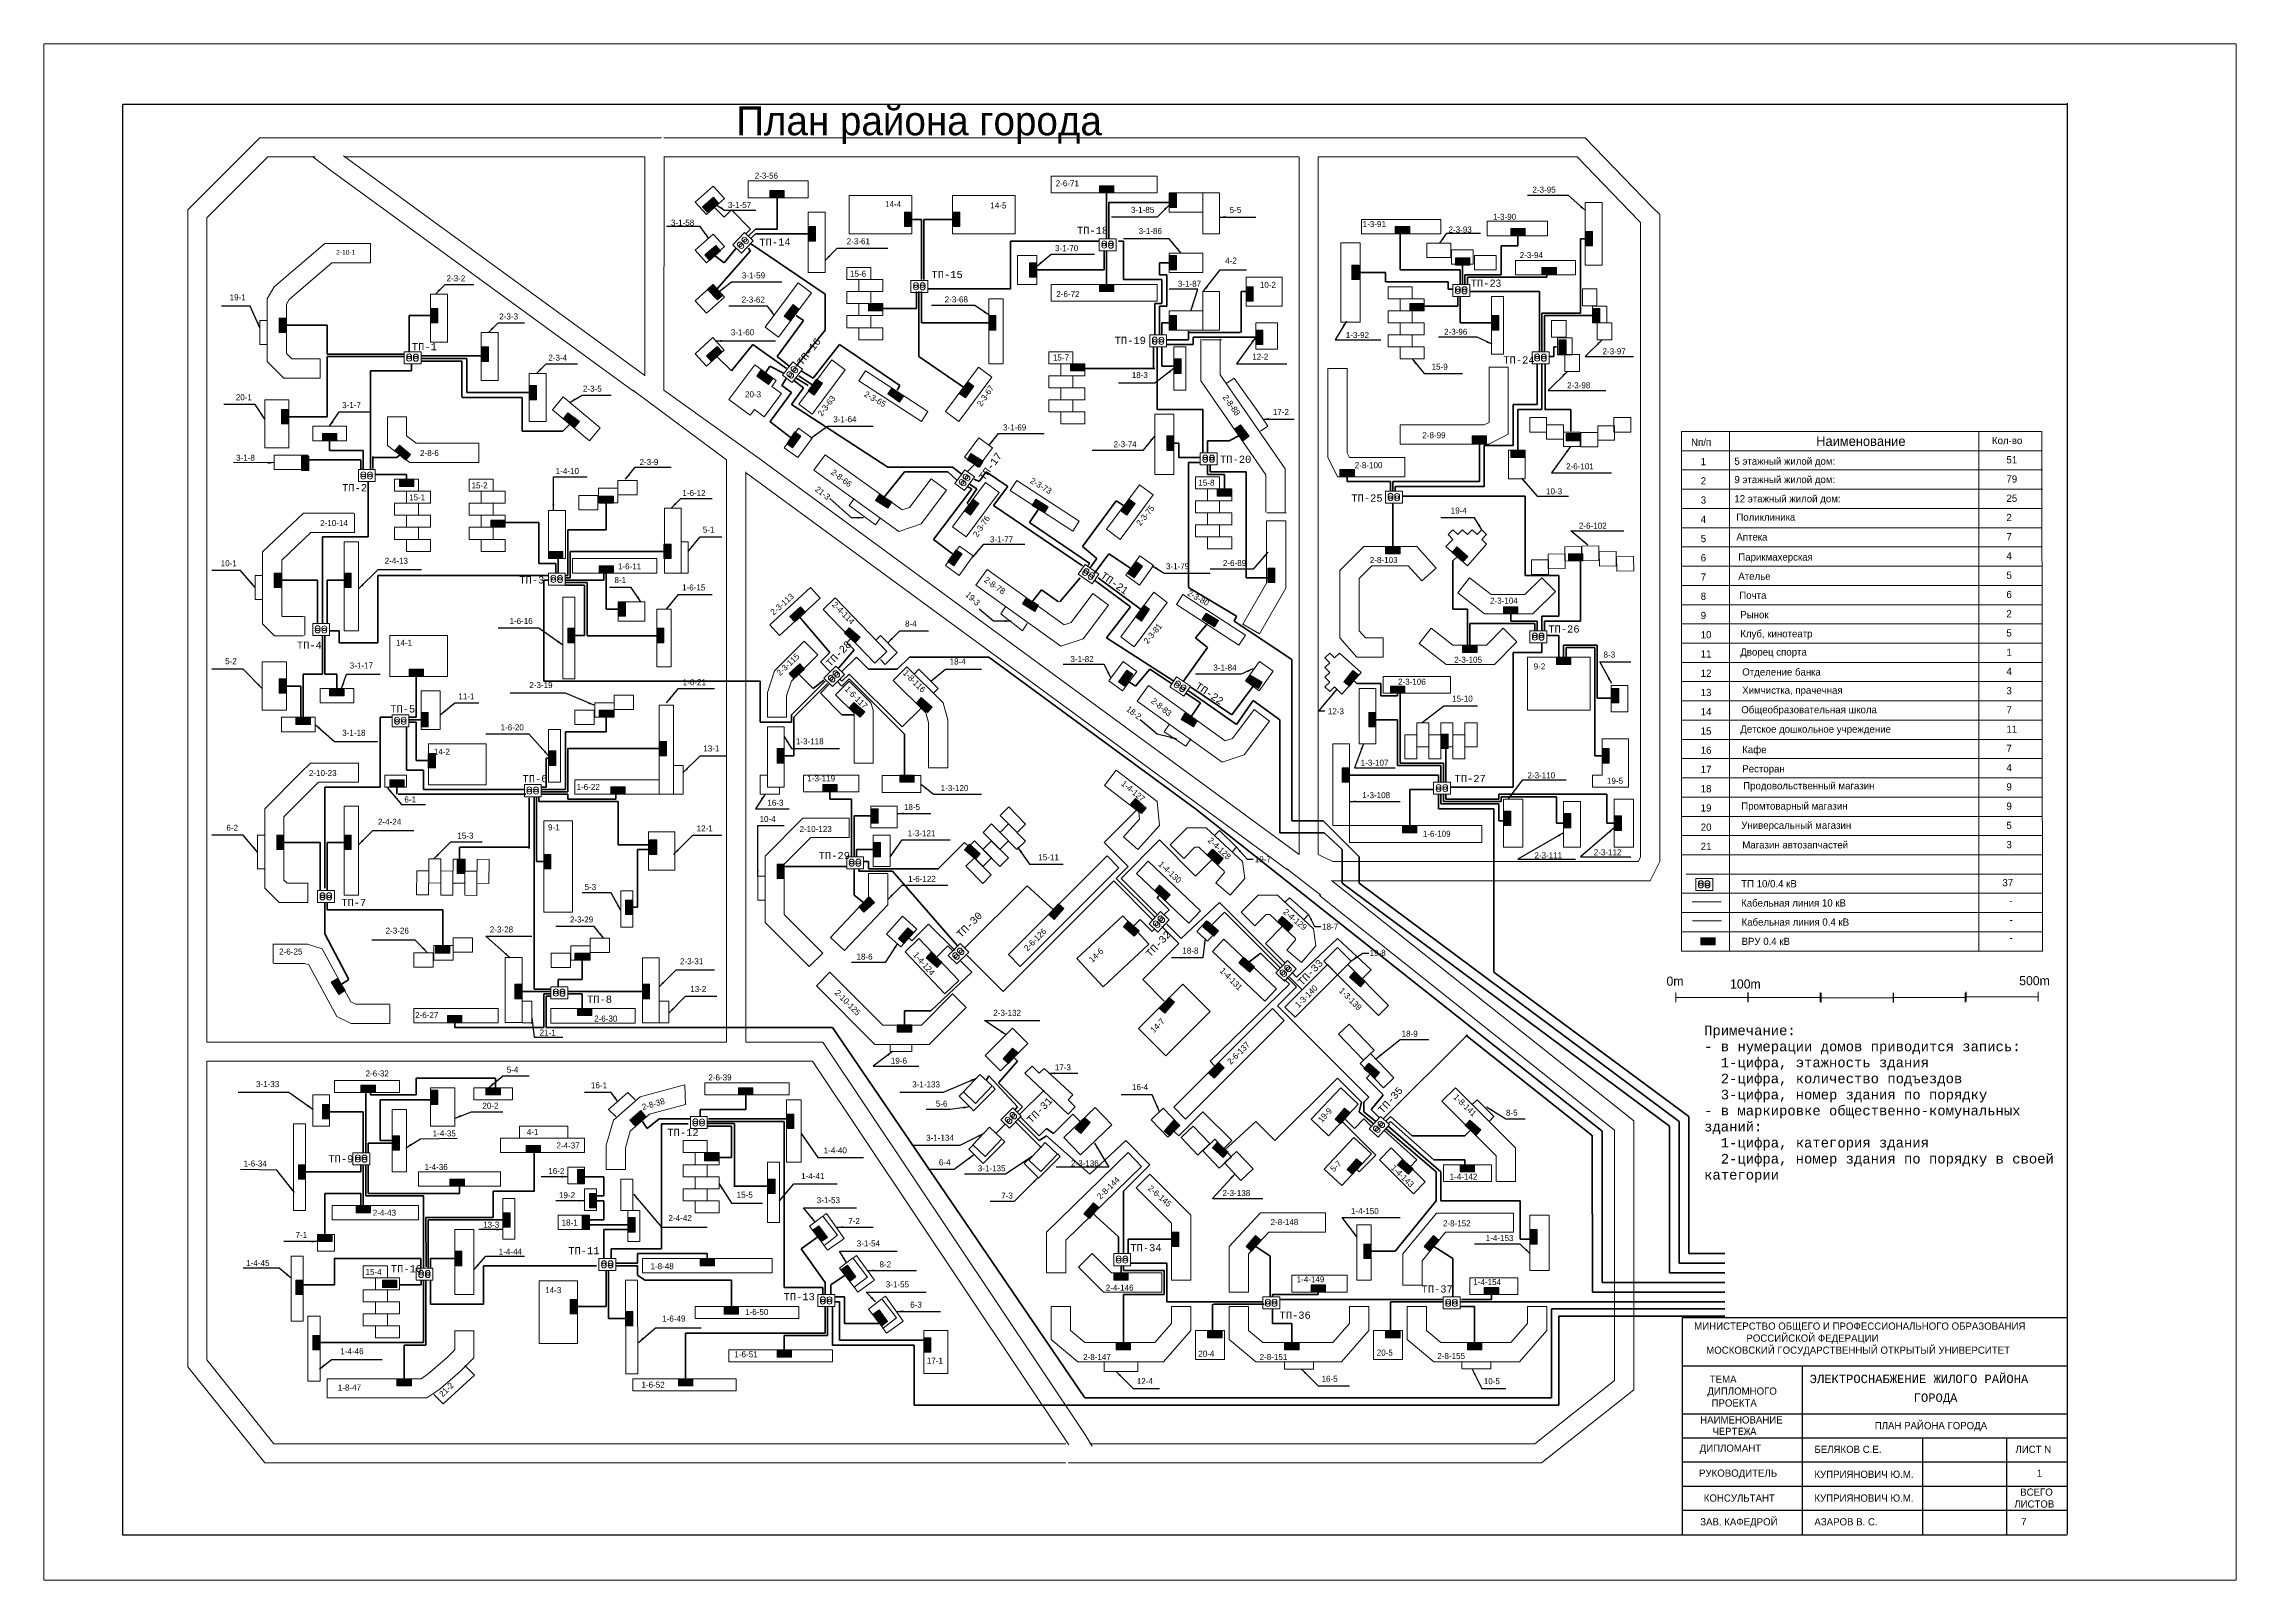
# Paper-space layout 'Layout2' of a CAD drawing. Header units: millimetres. Extents: x -33 to 879, y -14 to 625.
import ezdxf

# ---------------------------------------------------------------- set-up
doc = ezdxf.new("R2010")
doc.units = ezdxf.units.MM
doc.layers.get('0').update_dxf_attribs({"lineweight": 30})
doc.layers.add('Кабели ВН', color=1, linetype='Continuous', lineweight=35)
doc.layers.add('Кабели НН', color=5, linetype='Continuous', lineweight=35)
doc.layers.add('РП', color=7, linetype='Continuous')
doc.layers.add('ТП', color=6, linetype='Continuous')
doc.dimstyles.new('ISO-25', dxfattribs={"dimtxt": 2.5, "dimasz": 2.5, "dimexe": 1.25, "dimexo": 0.625, "dimtad": 1, "dimtxsty": 'Standard', "dimcen": 2.5, "dimadec": 0, "dimazin": 0, "dimtfac": 1, "dimtmove": 0, "dimatfit": 3, "dimfxl": 0, "dimarcsym": 0})

psp = doc.layouts.new('Layout2')

# ---------------------------------------------------------------- texts
at = {"color": 0, "lineweight": 20}
for s, height, p in [('Nп/п', 3, (652, 457.83)), ('Наименование', 4, (704, 457.83)), ('Кол-во', 3, (777.1, 458.59)), ('1', 3, (656, 449.83)), ('5 этажный жилой дом:', 3, (670, 449.99)), ('51', 3, (783.1, 450.59)), ('2', 3, (656, 441.83)), ('9 этажный жилой дом:', 3, (670, 442.37)), ('12 этажный жилой дом:', 3, (670, 434.37)), ('79', 3, (783.1, 442.59)), ('25', 3, (783.1, 434.59)), ('4', 3, (656, 425.83)), ('3', 3, (656, 433.83)), ('Поликлиника', 3, (670.82, 426.74)), ('2', 3, (783.1, 426.59)), ('5', 3, (656, 417.83)), ('Аптека', 3, (670.82, 418.49)), ('7', 3, (783.1, 418.59)), ('6', 3, (656, 409.83)), ('Парикмахерская', 3, (671.63, 410.15)), ('4', 3, (783.1, 410.59)), ('7', 3, (656, 401.83)), ('Ателье', 3, (671.63, 402.15)), ('5', 3, (783.1, 402.59)), ('8', 3, (656, 393.83)), ('Почта', 3, (672.04, 394.26)), ('6', 3, (783.1, 394.59)), ('9', 3, (656, 385.83)), ('Рынок', 3, (672.45, 386.19)), ('2', 3, (783.1, 386.59)), ('10', 3, (656, 377.83)), ('Клуб, кинотеатр', 3, (672.45, 378.26)), ('5', 3, (783.1, 378.59)), ('11', 3, (656, 369.83)), ('12', 3, (656, 361.83)), ('Дворец спорта', 3, (672.45, 370.66)), ('Отделение банка', 3, (673.27, 362.36)), ('4', 3, (783.1, 362.59)), ('1', 3, (783.1, 370.59)), ('13', 3, (656, 353.83)), ('Химчистка, прачечная', 3, (673.27, 354.77)), ('3', 3, (783.1, 354.59)), ('14', 3, (656, 345.83)), ('Общеобразовательная школа', 3, (672.86, 346.69)), ('7', 3, (783.1, 346.59)), ('15', 3, (656, 337.83)), ('Детское дошкольное учреждение', 3, (672.45, 338.6)), ('11', 3, (783.1, 338.59)), ('16', 3, (656, 329.83)), ('Кафе', 3, (673.27, 330.1)), ('7', 3, (783.1, 330.59)), ('17', 3, (656, 321.83)), ('Ресторан', 3, (673.27, 322.1)), ('4', 3, (783.1, 322.59)), ('18', 3, (656, 313.83)), ('Продовольственный магазин', 3, (673.67, 315.04)), ('9', 3, (783.1, 314.59)), ('20', 3, (656, 297.83)), ('19', 3, (656, 305.83)), ('Универсальный магазин', 3, (672.86, 298.63)), ('Промтоварный магазин', 3, (672.86, 306.63)), ('5', 3, (783.1, 298.59)), ('9', 3, (783.1, 306.59)), ('21', 3, (656, 289.83)), ('Магазин автозапчастей', 3, (673.27, 290.48)), ('3', 3, (783.1, 290.59)), ('37', 3, (781.42, 274.76))]:
    psp.add_text(s, height=height, dxfattribs=at).set_placement(p)
at = {"lineweight": 20}
for s, p in [('ТП 10/0.4 кВ', (672.8, 274.32)), ('Кабельная линия 10 кВ', (672.8, 266.32)), ('-', (784.22, 267.32)), ('Кабельная линия 0.4 кВ', (672.98, 258.36)), ('-', (784.41, 259.36)), ('ВРУ 0.4 кВ', (672.98, 250.36)), ('-', (784.41, 251.86))]:
    psp.add_text(s, height=3, dxfattribs=at).set_placement(p)
for s, p in [('МИНИСТЕРСТВО ОБЩЕГО И ПРОФЕССИОНАЛЬНОГО ОБРАЗОВАНИЯ', (653.28, 90.38)), ('МОСКОВСКИЙ ГОСУДАРСТВЕННЫЙ ОТКРЫТЫЙ УНИВЕРСИТЕТ', (658.28, 80.38)), ('               РОССИЙСКОЙ ФЕДЕРАЦИИ', (658.28, 85.38)), ('ДИПЛОМНОГО', (658.76, 63.36)), ('    ТЕМА', (655.3, 68.3)), ('  ПРОЕКТА', (658.27, 58.42)), ('НАИМЕНОВАНИЕ', (655.78, 51.38)), ('ПЛАН РАЙОНА ГОРОДА', (728.34, 49)), ('  ДИПЛОМАНТ', (653.32, 39.64)), ('БЕЛЯКОВ С.Е.', (703.26, 39.15)), ('ЛИСТ N', (786.83, 39.15)), ('РУКОВОДИТЕЛЬ', (655.3, 29.26)), ('КУПРИЯНОВИЧ Ю.М.', (703.26, 28.77)), ('1', (795.73, 29.26)), ('КОНСУЛЬТАНТ', (657.28, 18.89)), ('КУПРИЯНОВИЧ Ю.М.', (703.26, 18.89)), ('ЛИСТОВ', (786.34, 16.42)), ('ВСЕГО', (788.81, 21.36)), ('ЗАВ. КАФЕДРОЙ', (655.79, 9.01)), ('АЗАРОВ В. С.', (703.26, 9.01)), ('   7', (785.84, 9.01))]:
    psp.add_text(s, height=3).set_placement(p)
at = {"lineweight": 35, "insert": (255, 599), "char_height": 12, "width": 215, "attachment_point": 1}
psp.add_mtext('План района города', dxfattribs=at)
at = {"lineweight": 20}
for s, insert, char_height, width, attachment_point in [('2-3-56', (262.72, 571.48), 2.5, 0.7984, 1), ('2-6-71', (387.84, 568.28), 2.5, 0.7984, 1), ('2-3-95', (586.04, 565.66), 2.5, 0.7984, 1), ('3-1-57', (251.59, 559.26), 2.5, 0.7984, 1), ('14-4', (316.91, 559.61), 2.5, 0.7984, 1), ('14-5', (360.69, 559.07), 2.5, 0.7984, 1), ('3-1-85', (428.81, 554.71), 2.5, 0.7984, 9), ('5-5', (460.15, 557.2), 2.5, 0.7984, 1), ('3-1-58', (227.91, 551.93), 2.5, 0.7984, 1), ('3-1-86', (432, 545.9), 2.5, 0.7984, 9), ('1-3-91', (515.48, 551.32), 2.5, 0.7984, 1), ('2-3-93', (551.14, 549.06), 2.5, 0.7984, 1), ('1-3-90', (569.6, 554.35), 2.5, 0.7984, 1), ('2-10-1', (88.71, 539.34), 2, 13, 1), ('2-3-61', (300.95, 544.19), 2.5, 0.7984, 1), ('3-1-70', (387.56, 541.31), 2.5, 0.7984, 1), ('2-3-94', (580.76, 538.45), 2.5, 0.7984, 1), ('2-3-2', (134.59, 528.79), 2.5, 0.7984, 1), ('3-1-59', (257.37, 529.98), 2.5, 0.7984, 1), ('15-6', (302.34, 530.72), 2.5, 0.7984, 1), ('4-2', (458.33, 536.17), 2.5, 0.7984, 1), ('19-1', (51.13, 518.31), 2.5, 0.7984, 9), ('2-3-62', (266.94, 517.4), 2.5, 0.7984, 9), ('2-3-68', (351.36, 517.47), 2.5, 0.7984, 9), ('2-6-72', (388.08, 522.21), 2.5, 0.7984, 1), ('3-1-87', (448.29, 523.97), 2.5, 0.7984, 9), ('10-2', (479.42, 523.53), 2.5, 0.7984, 9), ('2-3-3', (156.52, 512.92), 2.5, 0.7984, 1), ('3-1-60', (252.82, 506.32), 2.5, 0.7984, 1), ('1-3-92', (508.44, 505.19), 2.5, 1.7754, 1), ('2-3-96', (549.31, 506.55), 2.5, 0.7984, 1), ('2-3-4', (176.92, 495.79), 2.5, 0.7984, 1), ('15-7', (386.68, 495.85), 2.5, 0.7984, 1), ('12-2', (469.55, 496.2), 2.5, 0.7984, 1), ('2-3-97', (615.18, 498.44), 2.5, 0.7984, 1), ('18-3', (426.16, 486.03), 2.5, 0.7984, 9), ('15-9', (544.11, 492.02), 2.5, 0.7984, 1), ('2-3-98', (600.45, 484.29), 2.5, 0.7984, 1), ('20-1', (53.68, 476.8), 2.5, 0.7984, 9), ('3-1-7', (91.19, 476.06), 2.5, 0.7984, 1), ('2-3-5', (191.32, 482.92), 2.5, 0.7984, 1), ('20-3', (258.68, 480.56), 2.5, 0.7984, 1), ('3-1-64', (295.37, 470.19), 2.5, 0.7984, 1), ('3-1-69', (365.95, 466.77), 2.5, 0.7984, 1), ('17-2', (478.12, 473.2), 2.5, 0.7984, 1), ('2-8-6', (123.6, 456.13), 2.5, 0.7984, 1), ('2-3-74', (421.53, 457.27), 2.5, 0.7984, 9), ('2-8-99', (540.26, 463.53), 2.5, 0.7984, 1), ('3-1-8', (47.12, 454.2), 2.5, 0.7984, 1), ('1-4-10', (179.98, 448.66), 2.5, 0.7984, 1), ('2-3-9', (214.85, 452.39), 2.5, 0.7984, 1), ('2-8-100', (512.15, 451.09), 2.5, 0.7984, 1), ('2-6-101', (600.04, 450.58), 2.5, 0.7984, 1), ('15-1', (119.02, 437.71), 2.5, 0.7984, 1), ('15-2', (144.98, 442.7), 2.5, 0.7984, 1), ('1-6-12', (232.65, 439.52), 2.5, 0.7984, 1), ('15-8', (447.17, 443.8), 2.5, 0.7984, 1), ('10-3', (598.38, 437.7), 2.5, 0.7984, 9), ('19-4', (558.77, 429.7), 2.5, 0.7984, 9), ('2-10-14', (93.6, 424.5), 2.5, 0.7984, 9), ('5-1', (241.14, 424.3), 2.5, 0.7984, 1), ('3-1-77', (360.5, 420.29), 2.5, 0.6922, 1), ('2-6-102', (605.37, 425.93), 2.5, 0.7984, 1), ('10-1', (47.42, 407.8), 2.5, 0.7984, 9), ('2-4-13', (108.88, 411.32), 2.5, 0.7984, 1), ('2-6-89', (467.02, 407.87), 2.5, 0.7984, 9), ('2-8-103', (518.43, 411.67), 2.5, 0.7984, 1), ('8-1', (209.22, 400.8), 2.5, 0.7984, 9), ('1-6-11', (205.86, 409), 2.5, 0.7984, 1), ('3-1-79', (433.68, 409.09), 2.5, 0.7984, 1), ('1-6-15', (232.54, 400.24), 2.5, 0.7984, 1), ('2-3-104', (568.41, 394.77), 2.5, 0.7984, 1), ('1-6-16', (170.44, 383.74), 2.5, 0.7984, 9), ('8-4', (325.23, 385.22), 2.5, 10.375, 1), ('14-1', (113.62, 377.28), 2.5, 0.7984, 1), ('5-2', (47.41, 367.06), 2.5, 0.7984, 9), ('3-1-17', (94.36, 367.8), 2.5, 0.7984, 1), ('18-4', (343.77, 369.46), 2.5, 10.375, 1), ('3-1-82', (393.97, 370.47), 2.5, 0.7984, 1), ('3-1-84', (463.04, 364.41), 2.5, 0.7984, 9), ('2-3-105', (553.54, 370.21), 2.5, 0.7984, 1), ('9-2', (586.56, 367.39), 2.5, 10.375, 1), ('8-3', (615.59, 372.35), 2.5, 10.375, 1), ('2-3-19', (178.69, 357.11), 2.5, 0.7984, 9), ('1-6-21', (232.79, 360.86), 2.5, 0.7984, 1), ('2-3-106', (530.17, 361.05), 2.5, 0.7984, 1), ('11-1', (139.52, 354.94), 2.5, 0.7984, 1), ('12-3', (500.99, 348.77), 2.5, 10.375, 1), ('15-10', (552.68, 354.03), 2.5, 0.7984, 1), ('3-1-18', (91.25, 339.8), 2.5, 0.7984, 1), ('1-6-20', (166.73, 339.54), 2.5, 0.7984, 9), ('14-2', (129.34, 331.98), 2.5, 0.7984, 1), ('13-1', (241.36, 333.3), 2.5, 0.7984, 1), ('1-3-118', (279.85, 336.3), 2.5, 0.7984, 1), ('2-10-23', (77.37, 323.08), 2.5, 0.7984, 1), ('1-3-119', (284.61, 320.85), 2.5, 0.7984, 1), ('1-3-107', (514.65, 327.36), 2.5, 0.7984, 1), ('2-3-110', (583.97, 322.16), 2.5, 0.7984, 1), ('19-5', (623.73, 317.31), 2.5, 10.375, 9), ('6-1', (117.08, 312.09), 2.5, 0.7984, 1), ('1-6-22', (188.65, 317.31), 2.5, 0.7984, 1), ('16-3', (267.97, 310.72), 2.5, 10.375, 1), ('1-3-120', (340.03, 316.83), 2.5, 0.7984, 1), ('1-3-108', (515.33, 313.89), 2.5, 0.7984, 1), ('2-4-24', (106.1, 302.8), 2.5, 0.7984, 1), ('10-4', (264.74, 303.97), 2.5, 10.375, 1), ('18-5', (324.75, 308.97), 2.5, 10.375, 1), ('6-2', (47.91, 297.8), 2.5, 0.7984, 9), ('15-3', (139.1, 297.06), 2.5, 0.7984, 1), ('9-1', (176.79, 300.47), 2.5, 0.7984, 1), ('12-1', (238.58, 300.05), 2.5, 0.7984, 1), ('2-10-123', (281.36, 299.8), 2.5, 0.7984, 1), ('1-3-121', (326.32, 298.06), 2.5, 0.7984, 1), ('1-6-109', (540.49, 297.83), 2.5, 0.7984, 1), ('15-11', (380.64, 288.08), 2.5, 0.7984, 1), ('19-7', (470.62, 287.25), 2.5, 10.375, 1), ('2-3-111', (586.88, 288.89), 2.5, 0.7984, 1), ('2-3-112', (611.52, 290.16), 2.5, 0.7984, 1), ('5-3', (191.96, 275.73), 2.5, 0.7984, 1), ('1-6-122', (326.49, 279.07), 2.5, 0.7984, 1), ('2-3-26', (118.94, 255.02), 2.5, 0.7984, 9), ('2-3-28', (152.61, 258.04), 2.5, 0.7984, 1), ('2-3-29', (195.57, 259.66), 2.5, 0.7984, 9), ('18-7', (498.62, 259.25), 2.5, 10.375, 1), ('2-6-25', (65.01, 248.86), 2.5, 0.7984, 1), ('18-6', (305.03, 246.74), 2.5, 10.375, 1), ('18-8', (447.21, 246.72), 2.5, 10.375, 9), ('19-8', (518.35, 248.31), 2.5, 8, 1), ('2-3-31', (231.68, 244.84), 2.5, 0.7984, 1), ('0{\\fTxt|b0|i0|c204|p2;m}', (641.78, 237.21), 3.8, 8, 1), ('500{\\fTxt|b0|i0|c204|p2;m}', (788.41, 237.4), 3.8, 15.3403, 1), ('13-2', (235.91, 233.3), 2.5, 0.7984, 1), ('100{\\fTxt|b0|i0|c204|p2;m}', (668.21, 236.04), 3.8, 17, 1), ('2-6-27', (121.53, 222.43), 2.5, 0.7984, 1), ('2-6-30', (195.96, 221), 2.5, 0.7984, 1), ('2-3-132', (361.9, 223.38), 2.5, 0.7984, 1), ('21-1', (173.29, 215.19), 2.5, 0.7984, 1), ('18-9', (531.64, 214.7), 2.5, 10.375, 1), ('{\\fMonotxt|b0|i0|c204|p2;Примечание:\\P- в нумерации домов приводится запись:\\P  1-цифра, этажность здания\\P  2-цифра, количество подъездов\\P  3-цифра, номер здания по порядку\\P- в маркировке общественно-комунальных зданий:\\P  1-цифра, категория здания\\P  2-цифра, номер здания по порядку в своей категории}', (657.41, 216.82), 4, 148, 1), ('19-6', (319.32, 203.48), 2.5, 10.375, 1), ('17-3', (387.48, 200.72), 2.5, 10.375, 1), ('3-1-33', (65.05, 191.21), 2.5, 0.7984, 9), ('2-6-32', (110.6, 195.65), 2.5, 0.7984, 9), ('5-4', (159.63, 199.76), 2.5, 0.7984, 1), ('16-1', (201.34, 190.74), 2.5, 10.375, 9), ('2-6-39', (243.44, 196.53), 2.5, 0.7984, 1), ('3-1-133', (339.73, 191.1), 2.5, 0.7984, 9), ('16-4', (426.25, 189.96), 2.5, 10.375, 9), ('20-2', (156.18, 182.24), 2.5, 0.7984, 9), ('5-6', (342.85, 183.11), 2.5, 10.375, 9), ('1-4-35', (138.46, 170.71), 2.5, 0.7984, 9), ('4-1', (167.97, 173.83), 2.5, 0.7984, 1), ('8-5', (575.05, 181.88), 2.5, 10.375, 1), ('2-4-37', (189.95, 165.69), 2.5, 0.7984, 9), ('1-4-40', (291.38, 166.18), 2.5, 0.7984, 1), ('3-1-134', (345.52, 168.88), 2.5, 0.7984, 9), ('1-6-34', (50.23, 160.72), 2.5, 0.7984, 1), ('1-4-36', (125.44, 159.3), 2.5, 0.7984, 1), ('16-2', (183.61, 155.07), 2.5, 0.7984, 9), ('1-4-41', (282.01, 155.5), 2.5, 0.7984, 1), ('6-4', (344.13, 158.67), 2.5, 10.375, 9), ('3-1-135', (366.98, 156.21), 2.5, 0.7984, 9), ('2-3-136', (405.73, 158.31), 2.5, 0.7984, 9), ('1-4-142', (551.61, 155.29), 2.5, 0.7984, 1), ('19-2', (188.04, 145.04), 2.5, 0.7984, 9), ('15-5', (255.22, 147.75), 2.5, 0.7984, 1), ('7-3', (370.02, 144.87), 2.5, 10.375, 9), ('2-3-138', (457.19, 148.45), 2.5, 0.7984, 1), ('2-4-43', (103.94, 140.23), 2.5, 0.7984, 1), ('2-4-42', (226.88, 138.08), 2.5, 0.7984, 1), ('3-1-53', (288.5, 145.5), 2.5, 0.7984, 1), ('7-2', (301.61, 136.8), 2.5, 0.7984, 1), ('1-4-150', (510.6, 140.93), 2.5, 0.7984, 1), ('7-1', (76.68, 128.55), 2.5, 0.7984, 9), ('13-3', (156.51, 132.75), 2.5, 0.7984, 9), ('18-1', (189.13, 133.66), 2.5, 0.7984, 9), ('2-8-148', (477.17, 136.38), 2.5, 0.7984, 1), ('2-8-152', (548.85, 135.86), 2.5, 0.7984, 1), ('1-4-153', (578.15, 127.21), 2.5, 0.7984, 9), ('1-4-45', (51.32, 119.32), 2.5, 0.7984, 1), ('1-4-44', (165.97, 121.63), 2.5, 10.375, 9), ('3-1-54', (305.13, 127.5), 2.5, 0.7984, 1), ('8-2', (314.58, 118.8), 2.5, 0.7984, 1), ('15-4', (100.93, 115.64), 2.5, 0.7984, 1), ('1-8-48', (219.39, 118.03), 2.5, 0.7984, 1), ('3-1-55', (317.2, 110.5), 2.5, 0.7984, 1), ('1-4-149', (488, 112.55), 2.5, 0.7984, 1), ('1-4-154', (561.46, 111.45), 2.5, 0.7984, 1), ('14-3', (175.61, 108.08), 2.5, 0.7984, 1), ('6-3', (327.38, 102.05), 2.5, 0.7984, 1), ('2-4-146', (408.68, 109.11), 2.5, 0.7984, 1), ('1-6-49', (224.26, 96.28), 2.5, 0.7984, 1), ('1-6-50', (258.72, 98.99), 2.5, 0.7984, 1), ('1-4-46', (90.44, 82.69), 2.5, 0.7984, 1), ('20-5', (521.3, 82.13), 2.5, 10.375, 1), ('1-6-51', (254.27, 81.42), 2.5, 0.7984, 1), ('17-1', (334.28, 78.79), 2.5, 0.7984, 1), ('2-8-147', (399.25, 80.26), 2.5, 0.7984, 1), ('20-4', (447.12, 81.68), 2.5, 10.375, 1), ('2-8-151', (472.62, 80.28), 2.5, 0.7984, 1), ('2-8-155', (546.49, 80.7), 2.5, 0.7984, 1), ('1-8-47', (89.39, 67.6), 2.5, 0.7984, 1), ('1-6-52', (215.63, 68.75), 2.5, 0.7984, 1), ('12-4', (421.55, 70.24), 2.5, 10.375, 1), ('16-5', (498.37, 71.24), 2.5, 10.375, 1), ('10-5', (565.82, 70.24), 2.5, 10.375, 1), ('{\\Fmonotxt.shx;ЭЛЕКТРОСНАБЖЕНИЕ ЖИЛОГО РАЙОНА}', (701.28, 71.67), 3.5, 105, 1), ('{\\Fmonotxt.shx;ГОРОДА}', (744.53, 63.87), 3.5, 22.1755, 1), ('{\\Fmonotxt.shx;ЧЕРТЕЖА}', (660.99, 49.64), 3, 19, 1)]:
    psp.add_mtext(s, dxfattribs=dict(at, insert=insert, char_height=char_height, width=width, attachment_point=attachment_point))
at = {"lineweight": 20, "char_height": 2.5}
for s, insert, width, attachment_point, rotation in [('2-3-67', (361.39, 482.68), 0.7984, 6, 55.71312), ('2-3-63', (288.62, 471.42), 0.7984, 1, 52.64644), ('2-3-65', (309.21, 480.8), 0.7984, 1, 330.25512), ('2-8-88', (462.72, 470.13), 0.7984, 9, 305.76444), ('2-8-66', (295.66, 448.38), 0.7984, 1, 323), ('21-3', (292.83, 435.17), 0.7984, 9, 322.43141), ('2-3-73', (378.24, 444.81), 0.7984, 1, 329.03624), ('2-3-76', (353.23, 421.1), 0.7984, 1, 56.30993), ('2-3-75', (429.12, 431.91), 0.7984, 9, 51.34019), ('2-8-78', (359.26, 403.56), 0.7984, 1, 325), ('2-3-113', (268.95, 389.17), 0.7984, 1, 41.18593), ('2-4-114', (296.38, 393.35), 0.7984, 1, 315), ('19-3', (354.98, 391.14), 0.7984, 9, 317.38594), ('2-3-80', (443.53, 398.09), 0.7984, 1, 330.75117), ('2-3-81', (424.15, 376.91), 0.7984, 1, 50.25304), ('2-3-115', (271.5, 363.88), 3.6095, 1, 43.66778), ('1-6-117', (301.7, 358.25), 0.7984, 1, 315), ('1-8-116', (325.87, 365), 0.7984, 1, 315), ('18-2', (422.24, 343.85), 0.7984, 9, 323.1301), ('2-8-83', (428.82, 353.28), 0.7984, 1, 321), ('1-4-127', (423.69, 309.72), 0.7984, 9, 320.52754), ('2-4-128', (452.56, 295.35), 0.7984, 1, 316.87163), ('1-4-130', (431.97, 285.46), 0.7984, 1, 317.29061), ('2-4-129', (490.95, 256.23), 0.7984, 9, 319.89909), ('2-6-126', (384.29, 255.71), 0.7984, 9, 45), ('1-4-124', (330.26, 247.77), 0.7984, 1, 311.18593), ('14-6', (401.34, 244.77), 0.7984, 1, 42.35745), ('1-4-131', (457.59, 241.18), 0.7984, 1, 315), ('2-10-125', (297.58, 232.01), 0.7984, 1, 314.67889), ('1-3-140', (487.05, 225.83), 0.7984, 1, 45), ('1-3-139', (507.22, 232.85), 0.7984, 1, 315), ('14-7', (426.91, 215.35), 0.7984, 1, 45), ('2-6-137', (458.9, 202.26), 0.7984, 1, 45), ('2-8-38', (215.56, 184.08), 0.7984, 1, 16.2602), ('19-9', (496.65, 177.91), 10.375, 1, 48.36646), ('1-8-141', (554.74, 188.63), 0.7984, 1, 316.04163), ('5-7', (501.7, 157.55), 10.375, 1, 45), ('1-4-143', (536.14, 150.28), 0.7984, 6, 315.89057), ('2-8-144', (404.7, 146.17), 0.7984, 1, 44), ('2-6-145', (427.6, 150.69), 0.7984, 1, 318.81407), ('21-2', (131.28, 64), 0.7984, 1, 45)]:
    psp.add_mtext(s, dxfattribs=dict(at, insert=insert, width=width, attachment_point=attachment_point, rotation=rotation))
at = {"layer": 'ТП', "lineweight": 20, "char_height": 3, "attachment_point": 1}
for s, insert, width in [('{\\fMonotxt|b0|i0|c204|p2;ТП-18}', (396.68, 548.94), 7), ('{\\fMonotxt|b0|i0|c204|p2;ТП-15}', (336.21, 530.63), 7), ('{\\fMonotxt|b0|i0|c204|p2;ТП-2}3', (560.39, 527.01), 11.821), ('{\\fMonotxt|b0|i0|c204|p2;ТП-19}', (412.37, 503.2), 7), ('{\\fMonotxt|b0|i0|c204|p2;ТП-1}', (120.17, 500.61), 7), ('{\\fMonotxt|b0|i0|c204|p2;ТП-24}', (573.94, 495.09), 7), ('{\\fMonotxt|b0|i0|c204|p2;ТП-20}', (456.18, 453.8), 7), ('{\\fMonotxt|b0|i0|c204|p2;ТП-2}', (91.19, 441.95), 7), ('{\\fMonotxt|b0|i0|c204|p2;ТП-25}', (510.77, 437.68), 7), ('{\\fMonotxt|b0|i0|c204|p2;ТП-3}', (164.86, 403.63), 7), ('{\\fMonotxt|b0|i0|c204|p2;ТП-26}', (592.66, 383.23), 7), ('{\\fMonotxt|b0|i0|c204|p2;ТП-4}', (72.38, 376.48), 7), ('{\\fMonotxt|b0|i0|c204|p2;ТП-5}', (111.18, 350), 7), ('{\\fMonotxt|b0|i0|c204|p2;ТП-6}', (166.18, 321), 7), ('{\\fMonotxt|b0|i0|c204|p2;ТП-27}', (553.65, 321.05), 7), ('{\\fMonotxt|b0|i0|c204|p2;ТП-29}', (289.33, 289.03), 7), ('{\\fMonotxt|b0|i0|c204|p2;ТП-7}', (90.83, 269.51), 7), ('{\\fMonotxt|b0|i0|c204|p2;ТП-8}', (193, 229.28), 7), ('{\\fMonotxt|b0|i0|c204|p2;ТП-12}', (226.4, 173.92), 7), ('{\\fMonotxt|b0|i0|c204|p2;ТП-9}', (85.48, 162.93), 7), ('{\\fMonotxt|b0|i0|c204|p2;ТП-11}', (185.21, 124.75), 7), ('{\\fMonotxt|b0|i0|c204|p2;ТП-34}', (418.89, 126), 7), ('{\\fMonotxt|b0|i0|c204|p2;ТП-10}', (111.44, 117.26), 7), ('{\\fMonotxt|b0|i0|c204|p2;ТП-13}', (274.72, 105.62), 7), ('{\\fMonotxt|b0|i0|c204|p2;ТП-37}', (539.94, 108.8), 7), ('{\\fMonotxt|b0|i0|c204|p2;ТП-36}', (480.89, 97.92), 7)]:
    psp.add_mtext(s, dxfattribs=dict(at, insert=insert, width=width))
for s, insert, width, rotation in [('{\\fMonotxt|b0|i0|c204|p2;ТП-14}', (264.63, 543.99), 7, 1), ('{\\fMonotxt|b0|i0|c204|p2;ТП-16}', (280.07, 492.9), 7, 52), ('{\\fMonotxt|b0|i0|c204|p2;ТП-17}', (355.64, 444.98), 7, 54), ('{\\fMonotxt|b0|i0|c204|p2;ТП-2}1', (407.95, 405.7), 14.3231, 325), ('{\\fMonotxt|b0|i0|c204|p2;ТП-28}', (291.98, 367.85), 7, 46), ('{\\fMonotxt|b0|i0|c204|p2;ТП-22}', (447.26, 359.79), 7, 326), ('{\\fMonotxt|b0|i0|c204|p2;ТП-30}', (346.31, 255.24), 7, 45), ('{\\fMonotxt|b0|i0|c204|p2;ТП-32}', (424.97, 247.1), 7, 47), ('{\\fMonotxt|b0|i0|c204|p2;ТП-33}', (488.11, 235.31), 7, 46), ('{\\fMonotxt|b0|i0|c204|p2;ТП-31}', (375.56, 178.07), 7, 46), ('{\\fMonotxt|b0|i0|c204|p2;ТП-35}', (521.51, 182.07), 7, 48)]:
    psp.add_mtext(s, dxfattribs=dict(at, insert=insert, width=width, rotation=rotation))

# ---------------------------------------------------------------- blocks, each defined once
blk = doc.blocks.new('A$C435354B3')
at = {"lineweight": 20}
blk.add_lwpolyline([(0, 20), (7, 20), (7, 0), (0, 0)], close=True, dxfattribs=at)
blk = doc.blocks.new('A$C2A0158F1')
at = {"lineweight": 20}
blk.add_lwpolyline([(0, 10), (7, 10), (7, 0), (0, 0)], close=True, dxfattribs=at)
blk = doc.blocks.new('A$C10F57F13')
at = {"lineweight": 20}
for p, q in [((10.8, 21.6), (0, 7.2)), ((19.6, 15), (10.8, 21.6)), ((14.6, 0), (21.8, 9.6)), ((17.8, 12.6), (19.6, 15)), ((21.8, 9.6), (17.8, 12.6)), ((0, 7.2), (8.8, 0.6)), ((8.8, 0.6), (10.6, 3)), ((10.6, 3), (14.6, 0))]:
    blk.add_line(p, q, dxfattribs=at)
blk = doc.blocks.new('A$C7D670CD1')
at = {"lineweight": 20}
for points in [[(0, 30), (10, 30), (10, 25), (0, 25)], [(0, 20), (10, 20), (10, 15), (0, 15)], [(5, 25), (15, 25), (15, 20), (5, 20)], [(0, 10), (10, 10), (10, 5), (0, 5)], [(5, 15), (15, 15), (15, 10), (5, 10)], [(5, 5), (15, 5), (15, 0), (5, 0)]]:
    blk.add_lwpolyline(points, close=True, dxfattribs=at)
blk = doc.blocks.new('A$C10DE2120')
at = {"lineweight": 20}
for p, q in [((0, 21), (7, 28)), ((7, 28), (15, 28)), ((15, 28), (30, 14)), ((0, 21), (5.66, 15.34)), ((5.66, 15.34), (10.31, 20)), ((10.31, 20), (11.85, 20)), ((11.85, 20), (22.48, 10.08)), ((22.57, 9.46), (18.93, 5.21)), ((22.48, 10.08), (22.57, 9.46)), ((30, 14), (31, 7)), ((18.93, 5.21), (25, 0)), ((31, 7), (25, 0))]:
    blk.add_line(p, q, dxfattribs=at)
blk = doc.blocks.new('A$C38055292')
at = {"lineweight": 20}
for p, q in [((0, 21), (7, 28)), ((7, 28), (15, 28)), ((15, 28), (30, 14)), ((0, 21), (5.66, 15.34)), ((5.66, 15.34), (10.31, 20)), ((10.31, 20), (11.85, 20)), ((11.85, 20), (22.48, 10.08)), ((22.57, 9.46), (18.93, 5.21)), ((22.48, 10.08), (22.57, 9.46)), ((30, 14), (31, 7)), ((18.93, 5.21), (25, 0)), ((31, 7), (25, 0))]:
    blk.add_line(p, q, dxfattribs=at)
blk = doc.blocks.new('A$C64ED116F')
at = {"lineweight": 20}
for p, q in [((0, 8), (3, 11)), ((1, 13), (3, 15)), ((3, 11), (1, 13)), ((3, 15), (5, 13)), ((5, 13), (7, 15)), ((7, 15), (9, 13)), ((9, 13), (11, 15)), ((11, 15), (13, 13)), ((13, 13), (15, 15)), ((15, 15), (17, 13)), ((17, 13), (15, 11)), ((15, 11), (17, 9)), ((9, 0), (0, 8)), ((17, 9), (9, 0))]:
    blk.add_line(p, q, dxfattribs=at)
blk = doc.blocks.new('A$C675844F7')
at = {"lineweight": 20}
for p, q in [((0, 25.39), (4.67, 31.88)), ((4.67, 31.88), (36.67, 8.88)), ((0, 25.39), (35.32, 0)), ((39.67, 9.88), (48.67, 21.88)), ((48.67, 21.88), (55.07, 17.08)), ((36.67, 8.88), (39.67, 9.88)), ((44.57, 3.08), (55.07, 17.08)), ((35.32, 0), (44.57, 3.08))]:
    blk.add_line(p, q, dxfattribs=at)
blk = doc.blocks.new('A$C0D3B6600')
at = {"lineweight": 20}
for p, q in [((0, 25.39), (4.67, 31.88)), ((4.67, 31.88), (36.67, 8.88)), ((0, 25.39), (35.32, 0)), ((39.67, 9.88), (48.67, 21.88)), ((48.67, 21.88), (55.07, 17.08)), ((36.67, 8.88), (39.67, 9.88)), ((44.57, 3.08), (55.07, 17.08)), ((35.32, 0), (44.57, 3.08))]:
    blk.add_line(p, q, dxfattribs=at)
blk = doc.blocks.new('A$C5C9579AB')
at = {"lineweight": 20}
for p, q in [((0, 25.39), (4.67, 31.88)), ((4.67, 31.88), (36.67, 8.88)), ((0, 25.39), (35.32, 0)), ((39.67, 9.88), (48.67, 21.88)), ((48.67, 21.88), (55.07, 17.08)), ((36.67, 8.88), (39.67, 9.88)), ((44.57, 3.08), (55.07, 17.08)), ((35.32, 0), (44.57, 3.08))]:
    blk.add_line(p, q, dxfattribs=at)
blk = doc.blocks.new('A$C0ECC1268')
at = {"lineweight": 20}
for p, q in [((4.91, 15), (0, 8.69)), ((4.91, 15), (13.91, 8)), ((27.91, 8), (34.91, 15)), ((31.23, 0), (40.57, 9.34)), ((34.91, 15), (40.57, 9.34)), ((0, 8.69), (11.17, 0)), ((13.91, 8), (27.91, 8)), ((11.17, 0), (31.23, 0))]:
    blk.add_line(p, q, dxfattribs=at)
blk = doc.blocks.new('A$C7B1F1E8C')
at = {"lineweight": 20}
for p, q in [((15, 9), (14, 10)), ((2, 8), (0, 6)), ((0, 6), (5, 1)), ((5, 1), (6, 0)), ((6, 0), (15, 9))]:
    blk.add_line(p, q, dxfattribs=at)
blk = doc.blocks.new('A$C213E7F34')
at = {"lineweight": 20}
blk.add_blockref('A$C7B1F1E8C', (0, 0), dxfattribs=at)
at = {"lineweight": 20, "rotation": 316.7357057648458}
blk.add_blockref('A$C2A0158F1', (1.76, 7.81), dxfattribs=at)
blk = doc.blocks.new('A$C78A33ABA')
at = {"lineweight": 20}
blk.add_blockref('A$C7B1F1E8C', (0, 0), dxfattribs=at)
at = {"lineweight": 20, "rotation": 316.7357057648458}
blk.add_blockref('A$C2A0158F1', (1.79, 7.8), dxfattribs=at)
blk = doc.blocks.new('A$C036D704D')
at = {"lineweight": 20}
for p, q in [((3, 20), (0, 17)), ((6, 17), (3, 20)), ((8, 19), (6, 17)), ((8, 19), (8, 19)), ((20, 8), (8, 19)), ((0, 17), (18, 0)), ((18, 6), (20, 8)), ((21, 3), (18, 6)), ((18, 0), (21, 3))]:
    blk.add_line(p, q, dxfattribs=at)
blk = doc.blocks.new('A$C366C3DAE')
at = {"lineweight": 20}
for p, q in [((0, 4), (0, 0)), ((0, 2), (30, 2)), ((30, 4), (30, 0))]:
    blk.add_line(p, q, dxfattribs=at)
blk = doc.blocks.new('A$C6205088E')
at = {"layer": 'ТП', "lineweight": 20}
blk.add_lwpolyline([(0, 5), (7, 5), (7, 0), (0, 0)], close=True, dxfattribs=at)
for centre in [(2.06, 3.07), (2.06, 2.07), (4.83, 3.04), (4.83, 2.04)]:
    blk.add_circle(centre, 1, dxfattribs=at)
blk = doc.blocks.new('A$C064B04F9')
at = {"lineweight": 20}
blk.add_hatch(color=256, dxfattribs=at).paths.add_polyline_path([(0, 3), (6, 3), (6, 0), (0, 0)])
blk.add_lwpolyline([(0, 3), (6, 3), (6, 0), (0, 0)], close=True, dxfattribs=at)

# ---------------------------------------------------------------- hatches: boundary and pattern name
at = {"lineweight": 20}
psp.add_hatch(color=256, dxfattribs=at).paths.add_polyline_path([(655.98, 253.36), (661.98, 253.36), (661.98, 250.36), (655.98, 250.36)])

# ---------------------------------------------------------------- linework, layer by layer
for p, q in [((0, 5), (0, 600)), ((0, 600), (808.35, 600)), ((808.28, 600.38), (808.28, 5.38)), ((808.28, 95.38), (648.28, 95.38)), ((648.28, 95.38), (648.28, 5.38)), ((648.28, 75.38), (808.28, 75.38)), ((698.28, 5.38), (698.28, 75.38)), ((648.28, 55.38), (808.28, 55.38)), ((648.28, 45.38), (808.28, 45.38)), ((748.28, 5.38), (748.28, 45.38)), ((783.28, 5.38), (783.28, 45.38)), ((648.28, 35.38), (808.28, 35.38)), ((648.28, 25.38), (808.28, 25.38)), ((648.28, 15.38), (808.28, 15.38)), ((808.35, 5), (0, 5))]:
    psp.add_line(p, q)
for p, q in [((27, 556), (57, 586)), ((57, 586), (80, 586)), ((79, 586), (92, 586)), ((217, 586), (92, 586)), ((217, 586), (224, 586)), ((225, 586), (489, 586)), ((489, 586), (497, 586)), ((497, 586), (608, 586)), ((608, 586), (636, 557)), ((35, 552.69), (60.31, 578)), ((60.31, 578), (80, 578)), ((87, 572), (79, 578)), ((217.04, 487.14), (91.71, 578.47)), ((217, 578), (92, 578)), ((217.04, 578), (217, 487)), ((225.04, 578), (225, 487)), ((225, 578), (489, 578)), ((489, 288), (489, 578)), ((497, 578), (604.6, 578)), ((497, 288), (497, 578)), ((604.6, 578), (630.29, 551.39)), ((212.33, 480.67), (87, 572)), ((27, 210), (27, 556)), ((636, 557), (639, 554)), ((35, 210), (35, 552.69)), ((630.29, 551.39), (631, 550.69)), ((631, 550.69), (631, 286.89)), ((639, 554), (639, 285)), ((63, 524), (84, 542)), ((84, 542), (94, 542)), ((94, 542), (96, 542)), ((96, 542), (96, 542)), ((96, 542), (103, 542)), ((103, 542), (103, 534)), ((69.19, 518.77), (86.96, 534)), ((86.96, 534), (94, 534)), ((94, 534), (96, 534)), ((96, 534), (96, 534)), ((96, 534), (103, 534)), ((60, 519), (63, 524)), ((60, 493), (60, 519)), ((68, 516.78), (69.19, 518.77)), ((68, 496.31), (68, 516.78)), ((60, 510), (57, 510)), ((57, 510), (57, 500)), ((448.23, 502.36), (448.23, 484.86)), ((448.73, 501.89), (456.73, 501.89)), ((456.23, 502.36), (456.23, 487.36)), ((57, 500), (60, 500)), ((67, 486), (60, 493)), ((70.31, 494), (68, 496.31)), ((82, 494), (70.31, 494)), ((82, 494), (82, 486)), ((82, 486), (67, 486)), ((225, 487), (225, 481)), ((448.23, 484.86), (475.23, 445.86)), ((456.23, 487.36), (483.23, 448.36)), ((459, 484), (462, 486)), ((462, 486), (467, 479)), ((501, 490), (501, 453.11)), ((501, 490), (509, 490)), ((509, 490), (509, 455)), ((567.99, 467.62), (567.99, 490.62)), ((567.99, 490.62), (575.99, 490.62)), ((575.99, 462.67), (575.99, 490.62)), ((212, 481), (251, 452)), ((225, 481), (264, 453)), ((467, 479), (472, 472)), ((110, 470), (110, 458)), ((110, 470), (118, 470)), ((118, 470), (118, 462)), ((472, 472), (476, 466)), ((476, 466), (473, 464)), ((530.99, 466.62), (565.99, 466.62)), ((530.99, 466.62), (530.99, 458.62)), ((565.99, 466.62), (567.99, 467.62)), ((110, 458), (119.33, 451)), ((118, 462), (122, 459)), ((122, 459), (148, 459)), ((148, 459), (148, 451)), ((530.99, 458.62), (567.88, 458.62)), ((567.88, 458.62), (575.99, 462.67)), ((119.33, 451), (148, 451)), ((251, 445), (251, 452.26)), ((251, 447), (251, 210)), ((259, 447), (259, 210)), ((264, 453), (489, 288)), ((483.23, 448.36), (483.23, 430.36)), ((501, 453.11), (505.06, 445)), ((509, 455), (510, 453)), ((510, 453), (533, 453)), ((533, 453), (533, 445)), ((259.27, 446.55), (484.27, 281.55)), ((475.23, 445.86), (475.23, 430.36)), ((505.06, 445), (533, 445)), ((58.07, 413.85), (75.07, 429.85)), ((75.07, 429.85), (96.07, 429.85)), ((96.37, 429.7), (96.37, 421.7)), ((302, 433), (304, 436)), ((313, 425), (302, 433)), ((475.68, 430.01), (483.68, 430.01)), ((66.07, 410.39), (78.24, 421.85)), ((78.24, 421.85), (96.07, 421.85)), ((315, 428), (313, 425)), ((475.55, 426.69), (475.55, 400.84)), ((475.55, 426.69), (483.55, 426.69)), ((483.55, 426.69), (483.55, 398.69)), ((58.07, 383.85), (58.07, 413.85)), ((66.07, 387.17), (66.07, 410.39)), ((235, 418), (232, 418)), ((235, 405), (235, 418)), ((506, 406), (516, 416)), ((516, 416), (538, 416)), ((538, 416), (546, 407)), ((58, 404), (55, 404)), ((55, 404), (55, 394)), ((232, 405), (235, 405)), ((506, 378), (506, 406)), ((514, 402.69), (519.31, 408)), ((514, 381.01), (514, 402.69)), ((519.31, 408), (534.41, 408)), ((534.41, 408), (540.02, 401.69)), ((540.02, 401.69), (546, 407)), ((55, 394), (58, 394)), ((475.55, 400.84), (465.63, 383.7)), ((483.55, 398.69), (472.55, 379.69)), ((63.07, 378.85), (58.07, 383.85)), ((66.38, 386.85), (66.07, 387.17)), ((75.07, 386.85), (66.38, 386.85)), ((75.66, 387), (75.66, 379)), ((367, 391), (365, 388)), ((365, 388), (374, 381)), ((374, 381), (376, 384)), ((465.63, 383.7), (465.63, 383.7)), ((465.63, 383.7), (472.55, 379.69)), ((75.07, 378.85), (63.07, 378.85)), ((283.34, 376.66), (271.01, 364.32)), ((283.34, 376.66), (289, 371)), ((313, 377), (315, 379)), ((315, 379), (322, 372)), ((472.55, 379.69), (472.55, 379.69)), ((513, 370), (506, 378)), ((516.63, 378), (514, 381.01)), ((524, 378), (516.63, 378)), ((524, 378), (524, 370)), ((289, 371), (278, 360)), ((317, 367), (315, 369)), ((322, 372), (317, 367)), ((320.34, 360.34), (326, 366)), ((326, 366), (341, 351)), ((329, 363), (331, 365)), ((331, 365), (339, 357)), ((524, 370), (513, 370)), ((271.01, 364.32), (268, 355.3)), ((278, 360), (276, 354)), ((296.34, 354.34), (302, 360)), ((302, 360), (311, 351)), ((320.34, 360.34), (333.88, 346.81)), ((339, 357), (337, 355)), ((268, 355.3), (268, 345)), ((276, 354), (276, 345)), ((296.34, 354.34), (304.01, 346.68)), ((304.01, 346.68), (304, 346.7)), ((304, 346.7), (304, 326)), ((311, 351), (312, 348)), ((312, 348), (312, 326)), ((333.88, 346.81), (335, 342.88)), ((341, 351), (343, 344)), ((268, 345), (276, 345)), ((335, 342.88), (335, 324)), ((343, 344), (343, 324)), ((435, 342), (433, 339)), ((433, 339), (442, 333)), ((442, 333), (444, 336)), ((615, 321), (615, 336)), ((615, 336), (626, 336)), ((626, 316), (626, 336)), ((59, 307), (74, 322)), ((74, 322), (78, 326)), ((78, 326), (98, 326)), ((98, 326), (98, 318)), ((233, 325), (229, 325)), ((233, 313), (233, 325)), ((268, 321), (265, 321)), ((265, 321), (265, 313)), ((304, 326), (312, 326)), ((335, 324), (343, 324)), ((413, 323), (408.14, 316.65)), ((413, 323), (430, 310)), ((611, 321), (611, 316)), ((611, 321), (615, 321)), ((67, 303.69), (79.66, 316.34)), ((79.66, 316.34), (81.31, 318)), ((81.31, 318), (98, 318)), ((229, 313), (233, 313)), ((265, 313), (273, 313)), ((273, 313), (273, 316)), ((408.14, 316.65), (422.38, 305.75)), ((430, 310), (431, 300)), ((611, 316), (626, 316)), ((59, 303), (59, 307)), ((59, 299), (59, 303)), ((67, 303), (67, 303.69)), ((67, 299), (67, 303)), ((282.69, 303), (267, 287.31)), ((302, 303), (282.69, 303)), ((302, 303), (302, 295)), ((422.69, 302.72), (416.05, 295.35)), ((422.38, 305.75), (422.69, 302.72)), ((59, 296), (56, 296)), ((56, 296), (56, 282)), ((59, 274), (59, 299)), ((67, 277.31), (67, 299)), ((286, 295), (275, 284)), ((302, 295), (286, 295)), ((416.05, 295.35), (422, 290)), ((431, 300), (422, 290)), ((456, 298), (454, 296)), ((463, 291), (456, 298)), ((267, 287.31), (267, 259.69)), ((275, 284), (275, 263)), ((461, 289), (463, 291)), ((497, 288), (503, 285)), ((630.06, 285), (503, 285)), ((631, 286.89), (630.06, 285)), ((639, 285), (635, 277)), ((56, 282), (59, 282)), ((65, 268), (59, 274)), ((68.31, 276), (67, 277.31)), ((77, 276), (68.31, 276)), ((77, 276), (77, 268)), ((267, 279), (264, 279)), ((264, 279), (264, 269)), ((310, 280), (310, 270.19)), ((310, 280), (318, 280)), ((318, 280), (318, 267)), ((484, 282), (498, 271)), ((628.21, 177.16), (502.46, 277.11)), ((635, 277), (503, 277)), ((77, 268), (65, 268)), ((264, 269), (267, 269)), ((310, 270.19), (294.19, 253.5)), ((318, 267), (300, 248)), ((483, 268), (485, 270)), ((485, 270), (493, 263)), ((620.21, 173.3), (497.48, 270.85)), ((267, 259.69), (285.34, 241.34)), ((275, 263), (291, 247)), ((493, 263), (491, 261)), ((62.5, 250.79), (62.5, 242.79)), ((62.84, 250.68), (76.84, 250.68)), ((76.84, 250.68), (82.84, 248.68)), ((82.84, 248.68), (94.84, 226.68)), ((291, 247), (285.34, 241.34)), ((294.19, 253.5), (300, 248)), ((62.84, 242.68), (75.54, 242.68)), ((75.54, 242.68), (77.32, 242.09)), ((77.32, 242.09), (89.01, 220.65)), ((294, 239), (288.34, 233.34)), ((294, 239), (316, 217)), ((288.34, 233.34), (312.69, 209)), ((332, 217), (345, 230)), ((345, 230), (350.66, 224.34)), ((89.01, 220.65), (94.95, 217.68)), ((94.84, 226.68), (96.84, 225.68)), ((96.84, 225.68), (110.84, 225.68)), ((111, 225.54), (111, 217.54)), ((166, 227), (170, 227)), ((170, 227), (170, 218)), ((223, 227), (227, 227)), ((227, 227), (227, 218)), ((335.31, 209), (350.66, 224.34)), ((27, 210), (27, 202)), ((46, 210), (35, 210)), ((251, 210), (46, 210)), ((94.95, 217.68), (110.84, 217.68)), ((170, 218), (166, 218)), ((227, 218), (223, 218)), ((259, 210), (291, 210)), ((291, 210), (400, 47)), ((316, 217), (332, 217)), ((27, 75), (27, 202)), ((46, 202), (35, 202)), ((35, 77.81), (35, 202)), ((251, 202), (46, 202)), ((251, 202), (259, 202)), ((259, 202), (286.73, 202)), ((286.73, 202), (393.35, 42.55)), ((312.69, 209), (335.31, 209)), ((319, 209), (319, 206)), ((319, 206), (328, 206)), ((328, 206), (328, 209)), ((231.94, 191.73), (215.14, 187.25)), ((231.94, 191.73), (233.68, 192.19)), ((233.68, 192.19), (234, 184)), ((202, 182), (210, 189)), ((215.14, 187.25), (203.96, 177.47)), ((210, 189), (213, 186)), ((234, 184), (219, 180)), ((554, 191), (548.34, 185.34)), ((548.34, 185.34), (571, 162.69)), ((554, 191), (579, 166)), ((561, 184), (563, 186)), ((563, 186), (570, 179)), ((165, 170), (165, 175)), ((165, 175), (185, 175)), ((185, 175), (185, 170)), ((203.96, 177.47), (201, 167.12)), ((205, 179), (202, 182)), ((219, 180), (211, 173)), ((570, 179), (568, 177)), ((620.21, 69.3), (620.21, 173.3)), ((628.21, 65.44), (628.21, 177.16)), ((201, 167.12), (201, 157)), ((211, 173), (209, 166)), ((209, 166), (209, 157)), ((579, 166), (579, 152)), ((201, 157), (209, 157)), ((384, 131), (418, 164)), ((392, 127.62), (423.57, 158.26)), ((418, 164), (423.57, 158.26)), ((421.34, 149.34), (427, 155)), ((427, 155), (444, 138)), ((571, 162.69), (571, 152)), ((421.34, 149.34), (436, 134.69)), ((571, 152), (579, 152)), ((444, 138), (444, 111)), ((460, 125), (473, 139)), ((473, 139), (500, 139)), ((500, 139), (500, 131)), ((532.19, 121.87), (546.19, 138.87)), ((546.19, 138.87), (578.19, 138.87)), ((578.19, 138.87), (578.19, 138.87)), ((578.19, 138.87), (578.19, 130.87)), ((384, 114), (384, 131)), ((392, 114), (392, 127.62)), ((436, 134.69), (436, 111)), ((468, 121.86), (476.49, 131)), ((476.49, 131), (500, 131)), ((540.19, 119), (549.96, 130.87)), ((549.96, 130.87), (578.19, 130.87)), ((578.19, 130.87), (578.19, 130.87)), ((397.34, 116.34), (403, 122)), ((403, 122), (411, 114)), ((460, 106), (460, 125)), ((468, 106), (468, 121.86)), ((532.19, 108.87), (532.19, 121.87)), ((540.19, 108.87), (540.19, 119)), ((384, 114), (392, 114)), ((397.34, 116.34), (407.69, 106)), ((411, 114), (432, 114)), ((432, 114), (432, 106)), ((436, 111), (444, 111)), ((407.69, 106), (432, 106)), ((460, 106), (468, 106)), ((532.19, 108.87), (540.19, 108.87)), ((386, 100), (386, 86.25)), ((386, 100), (394, 100)), ((394, 100), (394, 90)), ((429, 85), (436, 93)), ((436, 93), (436, 100)), ((436, 100), (444, 100)), ((444, 89.99), (444, 100)), ((460, 100), (460, 86.25)), ((460, 100), (468, 100)), ((468, 100), (468, 90)), ((503, 85), (510, 93)), ((510, 93), (510, 100)), ((510, 100), (518, 100)), ((518, 89.99), (518, 100)), ((534, 100), (534, 86.25)), ((534, 100), (542, 100)), ((542, 100), (542, 90)), ((577, 85), (584, 93)), ((584, 93), (584, 100)), ((584, 100), (592, 100)), ((592, 89.99), (592, 100)), ((138, 82), (138, 90)), ((138.03, 89.86), (146.03, 89.86)), ((146, 78.69), (146, 90)), ((386, 86.25), (397.1, 77)), ((394, 90), (400, 85)), ((400, 85), (429, 85)), ((432.63, 77), (444, 89.99)), ((460, 86.25), (471.1, 77)), ((468, 90), (474, 85)), ((474, 85), (503, 85)), ((506.63, 77), (518, 89.99)), ((534, 86.25), (545.1, 77)), ((542, 90), (548, 85)), ((548, 85), (577, 85)), ((580.63, 77), (592, 89.99)), ((59, 35), (27, 75)), ((62.84, 43), (35, 77.81)), ((127, 72), (135, 79)), ((131.87, 65.63), (140.47, 73.15)), ((135, 79), (138, 82)), ((140.47, 73.15), (146, 78.69)), ((146.26, 71.51), (142.26, 75.51)), ((397.1, 77), (432.63, 77)), ((408, 77), (408, 73)), ((408, 73), (422, 73)), ((422, 73), (422, 77)), ((471.1, 77), (506.63, 77)), ((483, 77), (483, 74)), ((483, 74), (495, 74)), ((495, 74), (495, 77)), ((545.1, 77), (580.63, 77)), ((556.68, 77.17), (556.68, 74.17)), ((556.68, 74.17), (568.68, 74.17)), ((568.68, 74.17), (568.68, 77.17)), ((85, 70), (124, 70)), ((85, 70), (85, 62)), ((124, 70), (127, 72)), ((126.42, 62), (131.87, 65.63)), ((133.26, 59.51), (146.26, 71.51)), ((587, 43), (620.21, 69.3)), ((589.78, 35), (628.21, 65.44)), ((85, 62), (126.42, 62)), ((129.26, 63.51), (133.26, 59.51)), ((400, 47), (403, 42)), ((392, 43), (62.84, 43)), ((402, 43), (408, 43)), ((408, 43), (587, 43)), ((392, 35), (59, 35)), ((393, 35), (409, 35)), ((408, 35), (589.78, 35))]:
    psp.add_line(p, q, dxfattribs=at)
at = {"color": 0, "lineweight": 20}
for p, q in [((648, 455.8), (797.76, 455.83)), ((667.92, 463.83), (668, 247.75)), ((771.68, 463.83), (771.68, 247.75)), ((648, 447.83), (798.14, 447.83)), ((648, 439.83), (798.14, 439.83)), ((648, 431.83), (798.14, 431.83)), ((648, 423.83), (797.76, 423.83)), ((797.85, 415.83), (648, 415.83)), ((648, 407.83), (797.86, 407.83)), ((797.87, 399.83), (648, 399.83)), ((648, 391.83), (797.89, 391.83)), ((797.9, 383.83), (648, 383.83)), ((648, 375.83), (797.91, 375.83)), ((797.93, 367.83), (648, 367.83)), ((648, 359.83), (797.94, 359.83)), ((797.95, 351.83), (648, 351.83)), ((648, 343.83), (797.97, 343.83)), ((648, 335.83), (797.98, 335.83)), ((648, 327.83), (797.99, 327.83)), ((798.01, 319.83), (648, 319.83)), ((648, 311.83), (798.02, 311.83)), ((798.03, 303.83), (648, 303.83)), ((648, 295.83), (798.05, 295.83)), ((798.06, 287.83), (648, 287.83)), ((650, 279.83), (798.07, 279.83)), ((798.09, 271.83), (648, 271.83)), ((648, 263.83), (798.1, 263.83)), ((798.11, 255.83), (648, 255.83))]:
    psp.add_line(p, q, dxfattribs=at)
at = {"color": 1, "lineweight": 20}
psp.add_line((652.45, 268.32), (664.45, 268.32), dxfattribs=at)
at = {"color": 5, "lineweight": 20}
psp.add_line((652.64, 260.36), (664.64, 260.36), dxfattribs=at)
at = {"lineweight": 20}
for points in [[(242.7, 554), (250.11, 560.72), (245.41, 565.9), (238, 559.18)], [(260, 568), (285, 568), (285, 561), (260, 561)], [(386, 570), (430, 570), (430, 563), (386, 563)], [(302, 562), (328, 562), (328, 546), (302, 546)], [(345, 562), (371, 562), (371, 546), (345, 546)], [(435, 563), (449, 563), (449, 555), (435, 555)], [(449, 563), (449, 563), (449, 563), (449, 563)], [(449, 563), (456, 563), (456, 546), (449, 546)], [(608, 559), (615, 559), (615, 533), (608, 533)], [(285, 555), (292, 555), (292, 530), (285, 530)], [(515, 552), (548, 552), (548, 546), (515, 546)], [(567.24, 551.24), (592.24, 551.24), (592.24, 545.24), (567.24, 545.24)], [(242.7, 534), (250.11, 540.72), (245.41, 545.9), (238, 539.18)], [(435, 538), (449, 538), (449, 530), (435, 530)], [(506.41, 542.34), (514.41, 542.34), (514.41, 509.34), (506.41, 509.34)], [(542.08, 542.13), (552.08, 542.13), (552.08, 536.13), (542.08, 536.13)], [(552.35, 539.34), (561.35, 539.34), (561.35, 533.34), (552.35, 533.34)], [(372, 537), (380, 537), (380, 525), (372, 525)], [(562, 537), (571, 537), (571, 531), (562, 531)], [(579, 535), (604, 535), (604, 529), (579, 529)], [(128, 521), (135, 521), (135, 501), (128, 501)], [(242.7, 513), (250.11, 519.72), (245.41, 524.9), (238, 518.18)], [(272.62, 503), (286.34, 521.46), (280.72, 525.64), (267, 507.18)], [(386, 525), (430, 525), (430, 518), (386, 518)], [(449, 506), (456, 506), (456, 522), (449, 522)], [(467, 528), (482, 528), (482, 516), (467, 516)], [(569, 520), (574, 520), (574, 496), (569, 496)], [(612.87, 523.15), (612.87, 516.15), (606.87, 516.15), (606.87, 523.15)], [(360, 519), (366, 519), (366, 492), (360, 492)], [(435, 514), (449, 514), (449, 506), (435, 506)], [(617, 516), (617, 509), (611, 509), (611, 516)], [(242.67, 491), (250.08, 497.72), (245.37, 502.9), (237.97, 496.18)], [(471, 509), (480, 509), (480, 498), (471, 498)], [(600, 510), (600, 503), (594, 503), (594, 510)], [(602.52, 502.75), (602.52, 495.75), (596.52, 495.75), (596.52, 502.75)], [(619, 509), (619, 502), (613, 502), (613, 509)], [(286.62, 471), (300.34, 489.46), (294.72, 493.64), (281, 475.18)], [(437, 499), (442, 499), (442, 481), (437, 481)], [(605.56, 495.85), (605.56, 488.85), (599.56, 488.85), (599.56, 495.85)], [(306, 484.89), (308.72, 489.09), (334.72, 472.19), (331.99, 468)], [(347.62, 468), (361.34, 486.46), (355.72, 490.64), (342, 472.18)], [(59, 477), (69, 477), (69, 457), (59, 457)], [(79, 466), (93, 466), (93, 460), (79, 460)], [(280.67, 453), (286.54, 461.1), (280.87, 465.2), (275, 457.11)], [(429, 471), (437, 471), (437, 446), (429, 446)], [(584.9, 469.59), (591.9, 469.59), (591.9, 463.59), (584.9, 463.59)], [(591.9, 466.59), (598.9, 466.59), (598.9, 460.59), (591.9, 460.59)], [(613.22, 466.22), (620.22, 466.22), (620.22, 460.22), (613.22, 460.22)], [(619.9, 469.59), (626.9, 469.59), (626.9, 463.59), (619.9, 463.59)], [(355.67, 449), (361.54, 457.1), (355.87, 461.2), (350, 453.11)], [(576.06, 456.14), (583.06, 456.14), (583.06, 444.14), (576.06, 444.14)], [(598.9, 463.59), (605.9, 463.59), (605.9, 457.59), (598.9, 457.59)], [(606.22, 463.42), (613.22, 463.42), (613.22, 457.42), (606.22, 457.42)], [(63, 454), (77, 454), (77, 448), (63, 448)], [(197.79, 434.23), (205.79, 434.23), (205.79, 440.23), (197.79, 440.23)], [(205.81, 437.46), (213.81, 437.46), (213.81, 443.46), (205.81, 443.46)], [(350.62, 420), (364.34, 438.46), (358.72, 442.64), (345, 424.18)], [(368.92, 439.28), (371.65, 443.47), (397.64, 426.58), (394.92, 422.39)], [(414.62, 419), (428.34, 437.46), (422.72, 441.64), (409, 423.18)], [(189.53, 431.23), (197.53, 431.23), (197.53, 437.23), (189.53, 437.23)], [(225.19, 431.89), (232.19, 431.89), (232.19, 404.89), (225.19, 404.89)], [(92, 418), (98, 418), (98, 381), (92, 381)], [(222, 405), (187, 405), (187, 411), (222, 411)], [(347.67, 404), (353.54, 412.1), (347.87, 416.2), (342, 408.11)], [(422.67, 400), (428.54, 408.1), (422.87, 412.2), (417, 404.11)], [(585.71, 410.43), (592.71, 410.43), (592.71, 404.43), (585.71, 404.43)], [(599.64, 406.93), (592.64, 406.8), (592.53, 412.8), (599.53, 412.93)], [(606.58, 410.02), (599.58, 409.89), (599.47, 415.89), (606.47, 416.02)], [(613.69, 410.33), (606.69, 410.2), (606.58, 416.19), (613.58, 416.33)], [(620.91, 407.94), (613.91, 407.81), (613.8, 413.81), (620.8, 413.94)], [(628.13, 405.88), (621.13, 405.75), (621.01, 411.75), (628.01, 411.88)], [(188, 361), (183, 361), (183, 395), (188, 395)], [(206, 393), (217, 393), (217, 385), (206, 385)], [(273, 379), (268.95, 383.42), (285.9, 398.96), (289.95, 394.54)], [(296.16, 394.66), (317.68, 372.35), (312.64, 367.49), (291.12, 389.81)], [(420.5, 374.34), (434.22, 392.8), (428.6, 396.98), (414.88, 378.52)], [(438, 391.89), (440.72, 396.09), (466.72, 379.19), (463.99, 375)], [(222, 390), (228, 390), (228, 366), (222, 366)], [(111, 379), (135, 379), (135, 362), (111, 362)], [(58, 368), (68, 368), (68, 348), (58, 348)], [(415.67, 356), (421.54, 364.1), (415.87, 368.2), (410, 360.11)], [(472.4, 356.06), (478.27, 364.16), (472.6, 368.26), (466.73, 360.16)], [(584, 370), (610, 370), (610, 348), (584, 348)], [(82, 357), (96, 357), (96, 351), (82, 351)], [(124, 356), (132, 356), (132, 340), (124, 340)], [(514, 357), (521, 357), (521, 334), (514, 334)], [(524, 362), (552, 362), (552, 355), (524, 355)], [(625.7, 358.24), (618.7, 358.24), (618.7, 347.24), (625.7, 347.24)], [(188, 342), (196, 342), (196, 348), (188, 348)], [(196.26, 345), (204.26, 345), (204.26, 351), (196.26, 351)], [(204.28, 348.23), (212.28, 348.23), (212.28, 354.23), (204.28, 354.23)], [(223, 350), (229, 350), (229, 313), (223, 313)], [(66, 345), (80, 345), (80, 339), (66, 339)], [(177, 340), (182, 340), (182, 318), (177, 318)], [(275, 341), (268, 341), (268, 316), (275, 316)], [(127.06, 333.93), (151.06, 333.93), (151.06, 316.93), (127.06, 316.93)], [(503, 334), (510, 334), (510, 300), (503, 300)], [(118, 316), (109, 316), (109, 321), (118, 321)], [(222.93, 313), (187.93, 313), (187.93, 319), (222.93, 319)], [(283, 321), (306, 321), (306, 314), (283, 314)], [(315.76, 320.77), (331.76, 320.77), (331.76, 313.77), (315.76, 313.77)], [(574, 311), (582, 311), (582, 291), (574, 291)], [(599, 310), (606, 310), (606, 291), (599, 291)], [(620, 311), (628, 311), (628, 291), (620, 291)], [(92, 308), (98, 308), (98, 271), (92, 271)], [(175, 264), (187, 264), (187, 302), (175, 302)], [(311, 308), (322, 308), (322, 299), (311, 299)], [(229.53, 297.43), (218.53, 297.43), (218.53, 281.43), (229.53, 281.43)], [(312, 296), (319, 296), (319, 283), (312, 283)], [(510, 300), (565, 300), (565, 293), (510, 293)], [(414.13, 282.41), (373.11, 241.4), (368.16, 246.35), (409.18, 287.36)], [(443.25, 259.48), (421.47, 280.11), (426.28, 285.19), (448.06, 264.56)], [(207, 272.8), (212, 272.8), (212, 257.8), (207, 257.8)], [(317.55, 254.85), (324.21, 262.31), (330.18, 256.98), (323.51, 249.52)], [(396.66, 244.73), (415.72, 262.41), (426.6, 250.68), (407.54, 233)], [(450.59, 260.37), (455.01, 256.32), (450.96, 251.89), (446.53, 255.95)], [(121.07, 241.1), (129.07, 241.1), (129.07, 247.1), (121.07, 247.1)], [(129.32, 244.09), (137.32, 244.09), (137.32, 250.09), (129.32, 250.09)], [(137.35, 247.33), (145.35, 247.33), (145.35, 253.33), (137.35, 253.33)], [(178.07, 241), (186.07, 241), (186.07, 247), (178.07, 247)], [(186.32, 244), (194.32, 244), (194.32, 250), (186.32, 250)], [(194.35, 247.23), (202.35, 247.23), (202.35, 253.23), (194.35, 253.23)], [(331, 253), (347.55, 235.62), (341.76, 230.1), (325.21, 247.48)], [(474.78, 227), (453, 247.63), (457.81, 252.71), (479.59, 232.08)], [(505.03, 237.97), (499.37, 243.63), (505.03, 249.28), (510.69, 243.63)], [(655.98, 253.36), (661.98, 253.36), (661.98, 250.36), (655.98, 250.36)], [(159, 245.1), (166, 245.1), (166, 218.1), (159, 218.1)], [(216, 245), (223, 245), (223, 218), (216, 218)], [(505.03, 237.97), (500.79, 242.21), (483.11, 224.54), (487.35, 220.29)], [(522, 221), (505.03, 237.97), (509.27, 242.21), (526.24, 225.24)], [(422.31, 215.62), (440.69, 234), (452, 222.69), (433.62, 204.31)], [(156, 218), (121, 218), (121, 224), (156, 224)], [(213, 217.9), (178, 217.9), (178, 223.9), (213, 223.9)], [(482.86, 218.96), (441.85, 177.95), (436.9, 182.9), (477.91, 223.91)], [(369.89, 215.72), (376.26, 209.36), (364.94, 198.04), (358.58, 204.41)], [(509.81, 217.36), (520.2, 206.54), (515.87, 202.39), (505.48, 213.2)], [(514.43, 201), (524.12, 190.9), (528.45, 195.06), (518.75, 205.16)], [(88, 194), (115, 194), (115, 189), (88, 189)], [(242, 193), (277, 193), (277, 188), (242, 188)], [(79, 188), (86, 188), (86, 175), (79, 175)], [(128, 191), (138, 191), (138, 175), (128, 175)], [(146, 191), (162, 191), (162, 186), (146, 186)], [(276, 186), (282, 186), (282, 160), (276, 160)], [(391.26, 170.34), (404.25, 182.81), (411.17, 175.6), (398.19, 163.13)], [(494, 177.86), (506.34, 190.96), (513.62, 184.1), (501.28, 171)], [(71, 176), (76, 176), (76, 140), (71, 140)], [(112, 182), (118, 182), (118, 156), (112, 156)], [(192, 164), (157, 164), (157, 170), (192, 170)], [(499.51, 157.19), (511.85, 170.29), (519.13, 163.44), (506.79, 150.33)], [(527.36, 165.97), (541.5, 151.82), (536.55, 146.87), (522.41, 161.02)], [(123, 150), (157, 150), (157, 156), (123, 156)], [(185, 158), (192, 158), (192, 151), (185, 151)], [(268, 160), (273, 160), (273, 135), (268, 135)], [(549, 159), (569, 159), (569, 152), (549, 152)], [(192, 149), (197, 149), (197, 140), (192, 140)], [(212, 140), (207, 140), (207, 153), (212, 153)], [(123, 136), (87, 136), (87, 142), (123, 142)], [(158, 145), (163, 145), (163, 128), (158, 128)], [(181, 138), (194, 138), (194, 132), (181, 132)], [(215, 127), (210, 127), (210, 140), (215, 140)], [(585, 138), (593, 138), (593, 115), (585, 115)], [(81, 130), (88, 130), (88, 123), (81, 123)], [(146, 105), (138, 105), (138, 132), (146, 132)], [(513, 134), (519, 134), (519, 111), (513, 111)], [(70, 121), (75, 121), (75, 94), (70, 94)], [(270, 114), (216, 114), (216, 120), (270, 120)], [(189.11, 110.68), (189.11, 84.68), (173.11, 84.68), (173.11, 110.68)], [(214.12, 72), (214, 111), (209, 111), (209.12, 72)], [(486, 113), (509, 113), (509, 106), (486, 106)], [(560, 112), (580, 112), (580, 105), (560, 105)], [(77, 96), (82, 96), (82, 69), (77, 69)], [(238, 95), (281, 95), (281, 100), (238, 100)], [(333, 90.12), (343, 90.12), (343, 72.12), (333, 72.12)], [(446, 90), (458, 90), (458, 78), (446, 78)], [(520, 90), (532, 90), (532, 78), (520, 78)], [(252, 77), (295, 77), (295, 82), (252, 82)], [(212, 65), (255, 65), (255, 70), (212, 70)]]:
    psp.add_lwpolyline(points, close=True, dxfattribs=at)
at = {"lineweight": 5}
psp.add_lwpolyline([(128, 521), (135, 521), (135, 501), (128, 501)], close=True, dxfattribs=at)
at = {"color": 0, "lineweight": 20}
psp.add_lwpolyline([(648, 463.83), (797.76, 463.83), (798.14, 247.75), (648.05, 247.75)], close=True, dxfattribs=at)
at = {"layer": 'Кабели ВН', "lineweight": 40}
for p, q in [((292, 521), (261, 542)), ((369, 523), (369, 543)), ((369, 543), (406, 543)), ((414, 543), (416, 543)), ((416, 543), (416, 527)), ((292, 506), (292, 521)), ((335, 523.17), (369, 523.17)), ((416, 527), (432, 527)), ((432, 527), (432, 517)), ((560, 522), (589, 522)), ((589, 522), (589, 497)), ((432, 517), (429, 517)), ((429, 517), (429, 504)), ((280, 491), (292, 506)), ((430, 499), (430, 473)), ((120, 489), (103, 489)), ((103, 489), (103, 448)), ((120, 492), (120, 489)), ((279, 485), (283, 482)), ((588, 492), (588, 475)), ((283, 482), (278, 475)), ((278, 475), (318, 449)), ((588, 475), (578, 475)), ((578, 475), (578, 458)), ((430.17, 473), (449.17, 473)), ((449, 473), (449, 455)), ((578, 458), (566, 458)), ((566, 458), (566, 441)), ((318, 449), (345, 449)), ((345, 449), (349, 446)), ((356, 443), (359, 447)), ((359, 447), (368, 441)), ((448, 451), (443, 451)), ((443, 451), (443, 399)), ((102, 443), (102, 420)), ((354, 444), (356, 443)), ((368, 441), (362, 433)), ((566, 441), (529, 441)), ((529, 441), (529, 439)), ((362, 433), (399, 408)), ((532, 437), (583, 437)), ((583, 437), (583, 404)), ((102, 420), (83, 420)), ((83, 420), (83, 384)), ((106, 376), (106, 404)), ((106, 404), (177, 404)), ((177, 402), (175, 402)), ((175, 402), (175, 360)), ((404, 402), (419, 391)), ((583, 404), (597, 404)), ((597, 404), (597, 387)), ((443, 399), (463, 387)), ((419, 391), (409, 378)), ((463, 387), (462, 385)), ((462, 385), (486, 369)), ((597, 387), (590, 387)), ((590, 387), (590, 381)), ((86, 381), (90, 381)), ((90, 381), (90, 376)), ((90, 376), (106, 376)), ((409, 378), (437, 360)), ((590, 376), (590, 372)), ((299, 364), (305, 370)), ((305, 370), (310, 365)), ((310, 365), (322, 365)), ((322, 365), (327, 370)), ((327, 370), (360, 370)), ((360, 370), (446, 307)), ((486, 369), (486, 302)), ((590, 372), (578, 372)), ((578, 372), (578, 316)), ((175, 360), (265, 360)), ((265, 360), (265, 343)), ((278, 346), (292, 360)), ((443, 356), (463, 342)), ((463, 342), (470, 352)), ((470, 352), (481, 344)), ((107, 316), (107, 345)), ((107, 345), (112, 345)), ((118, 341), (118, 323)), ((265, 343), (278, 343)), ((278, 343), (278, 346)), ((481, 344), (481, 297)), ((118, 323), (125, 323)), ((125, 323), (125, 315)), ((84, 274), (84, 316)), ((84, 316), (107, 316)), ((125, 315), (167, 315)), ((171, 312), (171, 232)), ((547, 313), (547, 307)), ((578, 316), (552, 316)), ((446, 307), (615, 173)), ((486, 302), (499, 302)), ((499, 302), (514, 287)), ((547, 307), (570, 307)), ((570, 307), (570, 239)), ((481, 297), (499.5, 297)), ((499.5, 297), (507, 290)), ((507, 290), (507, 276)), ((514, 287), (514, 276)), ((306, 282), (306, 281)), ((306, 281), (320, 281)), ((320, 281), (347, 250)), ((366, 231), (412, 277)), ((412, 277), (428, 261)), ((507, 276), (643, 175)), ((514, 276), (647, 177)), ((440, 253), (456, 268)), ((456, 268), (482, 242)), ((434, 259), (440, 253)), ((351, 246), (366, 231)), ((484, 237), (488, 233)), ((570, 239), (651, 179)), ((171, 232), (178, 232)), ((178, 229), (176, 229)), ((176, 229), (176, 216)), ((488, 233), (480, 225)), ((480, 225), (518, 187)), ((176, 216), (295, 216)), ((295, 216), (400, 62)), ((524, 178), (559, 213)), ((558.38, 212.79), (611, 171)), ((518, 187), (516, 185)), ((516, 185), (516, 181)), ((235, 176), (224, 176)), ((224, 176), (224, 124)), ((275, 177), (243, 177)), ((275, 108), (275, 177)), ((381, 169), (372, 178)), ((516, 181), (521, 177)), ((643, 175), (643, 114)), ((647, 177), (647, 118)), ((651, 179), (651, 122)), ((384, 171), (381, 169)), ((402, 155), (384, 171)), ((417, 169), (402, 155)), ((427, 159), (417, 169)), ((610.92, 170.93), (611, 106)), ((615, 173), (615, 110)), ((101, 159), (101, 146)), ((416, 148), (427, 159)), ((101, 146), (125, 146)), ((125, 146), (125, 116)), ((416, 122), (416, 148)), ((224, 124), (203, 124)), ((203, 124), (203, 120)), ((651, 122), (666, 122)), ((128, 101), (128, 111)), ((197, 117), (150, 117)), ((150, 117), (150, 101)), ((419, 118), (434, 118)), ((434, 118), (434, 102)), ((615, 110), (666, 110)), ((643, 114), (666, 114)), ((647, 118), (666, 118)), ((150, 101), (128, 101)), ((275, 108), (291, 108)), ((291, 108), (291, 105)), ((434, 102), (474, 102)), ((549, 103), (481, 103)), ((556, 102), (666, 102)), ((611, 106), (666, 106)), ((295, 100), (295, 84)), ((594, 62), (594, 99)), ((594, 99), (666, 99)), ((597, 59), (597, 96)), ((597, 96), (666, 96)), ((295, 84), (329, 84)), ((329, 84), (329, 59)), ((329, 59), (597, 59)), ((400, 62), (594, 62))]:
    psp.add_line(p, q, dxfattribs=at)
at = {"layer": 'Кабели НН', "lineweight": 40}
for p, q in [((250, 553), (246, 557)), ((253, 556), (250, 553)), ((261, 548), (253, 556)), ((272, 548), (272, 561)), ((409, 544), (409, 563)), ((410, 544), (410, 559)), ((410, 559), (435, 559)), ((259, 546), (261, 548)), ((260, 545), (263, 548)), ((263, 548), (272, 548)), ((332, 552), (328, 552)), ((332, 527), (332, 552)), ((333, 527), (333, 552)), ((333, 552), (345, 552)), ((261, 539), (247, 523)), ((255, 540), (250, 534)), ((261, 539), (260, 540)), ((261, 544), (263, 546)), ((263, 546), (285, 546)), ((408, 539), (408, 531)), ((409, 539), (409, 525)), ((531, 531), (531, 546)), ((573, 529), (573, 541)), ((573, 541), (580, 541)), ((580, 541), (580, 545)), ((606, 513), (606, 544)), ((606, 544), (608, 544)), ((250, 534), (246, 537)), ((408, 531), (380, 531)), ((431, 534), (435, 534)), ((431, 534), (431, 529)), ((431, 529), (434, 529)), ((434, 529), (434, 516)), ((525, 530), (514, 530)), ((525, 530), (525, 526)), ((556, 531), (531, 531)), ((556, 525), (556, 531)), ((557, 525), (557, 534)), ((558, 525), (558, 529)), ((558, 529), (573, 529)), ((592, 528), (592, 529)), ((330, 522), (330, 515)), ((331, 522), (331, 495)), ((332, 522), (332, 509)), ((465, 505), (465, 522)), ((465, 522), (467, 522)), ((525, 526), (551, 526)), ((551, 526), (551, 523)), ((551, 523), (553, 523)), ((555, 520), (555, 516)), ((556, 520), (556, 509)), ((559, 525), (559, 528)), ((559, 528), (592, 528)), ((119, 497), (119, 512)), ((119, 512), (128, 512)), ((283, 510), (280, 512)), ((330, 515), (316, 515)), ((434, 516), (431, 516)), ((431, 516), (431, 504)), ((555, 516), (541, 516)), ((590, 497), (590, 513)), ((590, 513), (606, 513)), ((591, 497), (591, 512)), ((591, 512), (611, 512)), ((85, 508), (68, 508)), ((85.02, 496.02), (85.02, 508.02)), ((272, 495), (283, 510)), ((332, 509), (360, 509)), ((432, 504), (432, 509)), ((432, 509), (435, 509)), ((443, 502), (434, 502)), ((443, 505.5), (443, 502)), ((443.5, 505), (464.5, 505)), ((445, 503), (471, 503)), ((445, 503), (445, 500)), ((556, 509), (569, 509)), ((117, 496), (85, 496)), ((117, 495), (85, 495)), ((85, 495), (85, 470)), ((124, 494.12), (143, 494.12)), ((124, 493.01), (141, 493.01)), ((124.22, 495.23), (149.22, 495.23)), ((141, 493.22), (141, 478.22)), ((143, 494), (143, 480)), ((253, 489), (247, 495)), ((262, 500), (253, 489)), ((276, 490), (262, 500)), ((277, 491), (272, 495)), ((287, 486), (298, 500)), ((298, 500), (323, 483)), ((331, 495), (350, 482)), ((428.56, 499), (428.56, 490)), ((432, 499), (432, 491)), ((445, 500), (434, 500)), ((593, 495), (595, 495)), ((595, 495), (595, 499)), ((595, 499), (596, 499)), ((269, 491), (267, 488)), ((275, 488), (269, 491)), ((274, 483), (276, 486)), ((280, 486), (285, 483)), ((281, 487), (287, 483)), ((282, 489), (287, 486)), ((429, 490), (400, 490)), ((432, 491), (437, 491)), ((590, 492), (590, 473)), ((591.29, 492), (591.29, 473)), ((141, 478), (166, 478)), ((143, 480), (169, 480)), ((166, 478), (166, 464)), ((278, 480), (269.12, 467.97)), ((278, 480), (274, 483)), ((323, 483), (322, 481)), ((85, 470), (69, 470)), ((183, 464), (186, 467)), ((269, 468), (278, 461)), ((590, 473), (580, 473)), ((580, 473), (580, 456)), ((591, 473), (602, 473)), ((602, 473), (602, 464)), ((86, 456), (86, 460)), ((100, 456), (86, 456)), ((100, 448), (100, 456)), ((166, 464), (183, 464)), ((439, 459), (437, 459)), ((439, 453), (439, 459)), ((451, 455), (451, 460)), ((451, 460), (460, 460)), ((460, 460), (464, 462)), ((564, 443), (564, 459)), ((99, 452), (77, 452.03)), ((99, 448), (99, 452)), ((104, 448.5), (104, 453.5)), ((104, 453), (114, 453)), ((114, 453), (115, 454)), ((325, 447), (316.5, 436.5)), ((325, 447), (343, 447)), ((346.79, 443.64), (343, 447)), ((351, 447), (354, 450)), ((448, 453), (439, 453)), ((451, 450), (451, 446)), ((452, 450), (452, 447)), ((452, 447), (467, 447)), ((467, 447), (467, 403)), ((105, 446), (118, 446)), ((118, 446), (118, 444)), ((353, 440), (337, 419)), ((351, 441), (353, 440)), ((355, 440), (351, 434)), ((352, 442), (355, 440)), ((451, 446), (458, 446)), ((458, 446), (458, 440)), ((509, 443), (509, 445)), ((527, 443), (509, 443)), ((527, 439), (527, 443)), ((528, 439), (528, 443)), ((528, 443), (564, 443)), ((201, 423), (201, 434)), ((351, 434), (352, 433)), ((377, 426), (381, 432)), ((413, 435), (399, 416)), ((413, 435), (416, 433)), ((528, 434), (528, 416)), ((173, 426), (159, 426)), ((173, 409), (173, 426)), ((185, 404), (185, 423)), ((185, 423), (201, 423)), ((402, 409), (377, 426)), ((181, 405), (181, 411)), ((186, 403), (186, 414)), ((186, 414), (225, 414)), ((337, 419), (345, 413)), ((399, 416), (405, 411)), ((405, 411), (402, 407)), ((410, 413), (404, 405)), ((410, 413), (419, 407)), ((553, 410), (555, 412)), ((81, 402), (66, 402)), ((81, 384), (81, 402)), ((85, 384), (85, 402)), ((85, 402), (92, 402)), ((180, 409), (173, 409)), ((180, 405), (180, 409)), ((184, 404), (185, 404)), ((184, 403), (186, 403)), ((184, 402), (200, 402)), ((193.03, 401.08), (193, 379)), ((200, 402), (200, 405)), ((201, 405), (201, 390)), ((389.5, 393), (398, 403)), ((402, 409), (401, 408)), ((405.5, 403), (424.5, 389)), ((467, 403), (476, 403)), ((553, 390), (553, 410)), ((606, 385), (606, 410)), ((184, 401), (193, 401)), ((184, 400), (192, 400)), ((192, 400), (192, 379)), ((382, 398), (378, 393)), ((382, 398), (389, 393)), ((201, 390), (206, 390)), ((294, 372), (281, 387)), ((446, 378), (451, 384)), ((559, 390), (553, 390)), ((559, 375), (559, 390)), ((587, 384), (560, 384)), ((560, 384), (560, 375)), ((577, 385), (577, 388)), ((588, 385), (577, 385)), ((587, 381), (587, 384)), ((588, 381), (588, 385)), ((591, 381), (591, 385)), ((591, 385), (606, 385)), ((83, 379), (83, 363)), ((84, 379), (84, 363)), ((192, 379), (188, 379)), ((193, 378.93), (222, 378.93)), ((301, 376), (303, 378)), ((304, 373), (301, 376)), ((441, 360), (451, 374)), ((451, 374), (446, 378)), ((592, 379), (597, 379)), ((597, 379), (597, 370)), ((599, 370), (599, 375)), ((599, 375), (613, 375)), ((600, 370), (600, 374)), ((600, 374), (612, 374)), ((612, 374), (612, 329)), ((613, 375), (613, 353)), ((290, 368), (294, 372)), ((294, 364), (290, 368)), ((297.5, 365.5), (304, 373)), ((427, 365), (421, 358)), ((436, 359), (427, 365)), ((74, 358), (68, 358)), ((74, 345), (74, 358)), ((83, 363), (75, 363)), ((75, 363), (75, 345)), ((84, 363), (89, 363)), ((89, 363), (89, 357)), ((122, 345), (122, 362)), ((293, 359), (279, 345)), ((287, 357), (281, 363)), ((291.5, 360.5), (287, 357)), ((294, 359), (290, 355)), ((297, 360), (299, 358)), ((298, 361), (299, 360)), ((299, 360), (302, 363)), ((299, 358), (302, 361)), ((302, 363), (324, 341)), ((302, 361), (325, 338)), ((421, 358), (418, 360)), ((444, 357.5), (461, 346)), ((461, 346), (470, 358)), ((513, 359), (512, 360)), ((523, 359), (513, 359)), ((523, 354), (523, 359)), ((290, 355), (299, 346)), ((324, 341), (332, 349)), ((442, 355), (448, 351)), ((448, 351), (444, 345)), ((530, 354), (523, 354)), ((530, 355), (530, 354)), ((531, 326), (531, 355)), ((613, 353), (619, 353)), ((119, 345), (122, 345)), ((119, 344), (124, 344)), ((119, 343), (122, 343)), ((122, 343), (122, 327)), ((184, 315), (184, 339)), ((184, 339), (201, 339)), ((201, 339), (201, 345)), ((279, 345), (279, 329)), ((299, 346), (304, 346)), ((325, 338), (325, 321)), ((530, 344), (521, 344)), ((530, 325), (530, 344)), ((185, 314), (185, 332)), ((185, 332), (223, 332)), ((279, 329), (275, 329)), ((550, 318), (550, 333)), ((612, 329), (615, 329)), ((122, 327), (127, 327)), ((176, 316), (176, 328)), ((176, 328), (177, 328)), ((547, 321), (510, 321)), ((548, 325), (530, 325)), ((549, 326), (531, 326)), ((547, 318), (547, 321)), ((548, 318), (548, 325)), ((549, 318), (549, 326)), ((114, 313), (114, 316)), ((167.5, 313), (114.5, 313)), ((169, 311.5), (169, 290.5)), ((172, 312), (172, 285)), ((173, 310), (173, 312)), ((206, 310), (173, 310)), ((174, 316), (176, 316)), ((174, 315), (184, 315)), ((174, 314), (185, 314)), ((174, 313), (185, 313)), ((185, 313), (185, 311)), ((185, 311), (205, 311)), ((205, 311), (205, 313)), ((206, 292), (206, 310)), ((294, 311), (294, 314)), ((303, 311), (294, 311)), ((303, 287), (303, 311)), ((545, 315), (535, 315)), ((535, 315), (535, 300)), ((548, 313), (548, 309)), ((549, 313), (549, 310)), ((549, 310), (573, 310)), ((550, 313), (550, 311)), ((550, 311), (572, 311)), ((572, 311), (572, 313)), ((572, 313), (617, 313)), ((573, 310), (573, 312)), ((573, 312), (596, 312)), ((596, 312), (596, 301)), ((617, 313), (617, 301)), ((304, 287), (304, 304)), ((304, 304), (311, 304)), ((408, 293), (422, 307)), ((548, 309), (572, 309)), ((572, 309), (572, 302)), ((572, 302), (574, 302)), ((596, 301), (599, 301)), ((617, 301), (620, 301)), ((82, 293), (67, 293)), ((82, 273), (82, 293)), ((85, 273), (85, 293)), ((85, 293), (92, 293)), ((219, 292), (206, 292)), ((339, 282), (350, 293)), ((350, 293), (352, 291)), ((418, 283), (408, 293)), ((415, 278), (431, 294)), ((431, 294), (446, 279)), ((169, 291), (140, 291)), ((140, 291), (140, 286)), ((172, 285), (175, 285)), ((219, 290), (214, 290)), ((214, 290), (214, 266)), ((301, 283), (275, 283)), ((305, 287), (305, 290)), ((305, 290), (312, 290)), ((308, 285), (310, 285)), ((310, 285), (310, 282)), ((413, 278), (418, 283)), ((446, 279), (453, 286)), ((304, 282), (304, 271)), ((310, 282), (339, 282)), ((350, 249), (376, 275)), ((376, 275), (387, 265)), ((429, 262), (413, 278)), ((430, 263), (415, 278)), ((84, 268), (84, 255)), ((85, 268), (85, 265)), ((85, 265), (133, 265)), ((133, 265), (133, 250)), ((214, 266), (212, 266)), ((304, 271), (308, 268)), ((430, 270), (431, 271)), ((435, 265), (430, 270)), ((433, 263), (435, 265)), ((335, 259), (328, 252)), ((346, 248), (335, 259)), ((423, 261), (420, 258)), ((428, 256), (423, 261)), ((428, 256), (429, 257)), ((432, 258), (439, 251)), ((458, 264), (453, 259)), ((481, 241), (458, 264)), ((475, 251), (482, 258)), ((84, 255), (94, 236)), ((328, 252), (327, 253)), ((343, 250), (338, 245)), ((345, 248), (343, 250)), ((439, 251), (424, 236)), ((473, 247), (468, 243)), ((480, 240), (473, 247)), ((483, 243), (475, 251)), ((488, 237), (505, 253)), ((505, 253), (519, 240)), ((191, 236), (191, 244)), ((353, 239), (336, 223)), ((348, 244), (353, 239)), ((485, 237), (490, 232)), ((486, 239), (488, 237)), ((519, 240), (515, 236)), ((94, 236), (91, 234)), ((178, 231), (166, 231)), ((178, 230), (175, 230)), ((175, 230), (175, 216)), ((181, 236), (191, 236)), ((181, 236), (181, 233)), ((185, 231), (216, 231)), ((185, 230), (191, 230)), ((191, 230), (191, 224)), ((424, 236), (433, 227)), ((485, 234), (452, 202)), ((483, 236), (485, 234)), ((336, 223), (325, 223)), ((325, 223), (325, 217)), ((138, 216), (138, 218)), ((175, 216), (138, 216)), ((364, 193), (372, 202)), ((372, 202), (370, 204)), ((452, 202), (454, 200)), ((122, 188), (122, 195)), ((122, 195), (155, 195)), ((155, 195), (155, 191)), ((360, 196), (359, 194)), ((372, 183), (360, 196)), ((374, 183), (364, 193)), ((479, 169), (505, 195)), ((505, 195), (515, 185)), ((517, 195), (519, 197)), ((524, 188), (517, 195)), ((101, 164), (101, 189)), ((103, 189), (103, 188)), ((103, 188), (122, 188)), ((107, 169), (107, 186)), ((107, 186), (128, 186)), ((259, 182), (259, 188)), ((371, 182), (372, 183)), ((372, 181), (374, 183)), ((373, 180), (383, 190)), ((515, 185), (514, 181)), ((518.98, 181.93), (523.98, 187.93)), ((100, 181), (86, 181)), ((100, 164), (100, 181)), ((218, 174), (216, 177)), ((223, 178), (218, 174)), ((236, 178), (223, 178)), ((240, 182), (259, 182)), ((240, 182), (240, 179)), ((243, 175), (253, 175)), ((243.16, 176.16), (254.16, 176.16)), ((243.5, 178), (276.5, 178)), ((253, 175), (253, 162)), ((254.35, 176.16), (254.35, 150.16)), ((367, 176), (363, 172)), ((371, 177), (382, 166)), ((373, 179), (381, 171)), ((381, 171), (384, 174)), ((384, 174), (387, 172)), ((387, 172), (395, 180)), ((395, 180), (398, 177)), ((449, 181), (439, 171)), ((461, 169), (449, 181)), ((471, 177), (458, 165)), ((479, 169), (471, 177)), ((507, 177), (521, 163)), ((512, 174), (508, 178)), ((516, 178), (512, 174)), ((514, 181), (520, 176)), ((519, 175), (516, 178)), ((522.51, 178.41), (519, 182)), ((524.38, 173.18), (538, 161)), ((525, 177), (527, 179)), ((525, 174), (546, 156)), ((526, 176), (527, 177)), ((526, 175), (548, 156)), ((527, 179), (536, 171)), ((527, 177), (545, 161)), ((558, 171), (561, 174)), ((102, 164), (102, 168)), ((102, 168), (112, 168)), ((112, 169), (107, 169)), ((439, 171), (437, 173)), ((458, 166), (461, 169)), ((558, 171), (536, 171)), ((99, 156), (76, 156)), ((99, 159), (99, 156)), ((100, 159), (100, 142)), ((102, 159), (102, 147)), ((171.04, 147.9), (171.04, 163.9)), ((253, 162), (248, 162)), ((514, 156), (513, 157)), ((521, 163), (514, 156)), ((538, 161), (535, 158)), ((545, 161), (558, 161)), ((546, 156), (546, 144)), ((548, 156), (548, 144)), ((558, 161), (558, 159)), ((99, 147), (84, 147)), ((84, 147), (84, 130)), ((99, 142), (99, 147)), ((102, 147), (140, 147)), ((140, 147), (140, 150)), ((154, 137), (154, 148)), ((154, 148), (171, 148)), ((200, 154), (192, 154)), ((197, 146), (200, 146)), ((200, 146), (200, 154)), ((254, 150), (268, 150)), ((126.08, 116.5), (126, 137)), ((126, 137), (154, 137)), ((200, 144), (197, 144)), ((200, 136), (200, 144)), ((414, 129), (403, 139)), ((546, 144), (529, 123)), ((548, 144), (581, 144)), ((581, 144), (581, 128)), ((127, 116), (127, 136)), ((127, 136), (158, 136)), ((194, 136), (200, 136)), ((210, 134), (194, 134)), ((200, 120), (200, 132)), ((200, 132), (210, 132)), ((282, 124), (289, 129)), ((414, 122), (414, 129)), ((418, 122), (418, 128)), ((418, 128), (436, 128)), ((581, 128), (585, 128)), ((123.89, 120), (87.89, 120)), ((88, 120), (88, 109)), ((123.89, 116), (123.89, 120)), ((128, 116), (128, 120)), ((128, 120), (138, 120)), ((214, 118), (214, 122)), ((214, 122), (243, 122)), ((243, 122), (243, 120)), ((292, 110), (282, 124)), ((477, 121), (471, 125)), ((477, 104), (477, 121)), ((529, 123), (519, 123)), ((553, 120), (545, 125)), ((553, 104), (553, 120)), ((124, 111), (124, 109)), ((125, 111), (125, 85)), ((126, 111), (126, 84)), ((201, 115), (201, 100)), ((202, 115), (202, 95)), ((205, 118), (214, 118)), ((205, 117), (214, 117)), ((214, 117), (214, 113)), ((214, 113), (217, 111)), ((217, 111), (253, 111)), ((253, 111), (253, 100)), ((292, 105), (292, 110)), ((294.35, 109), (300.35, 113)), ((415, 117), (415, 114)), ((416, 117), (416, 115)), ((416, 115), (433, 115)), ((433, 115), (433, 105)), ((88, 109), (75, 109)), ((124, 109), (115, 109)), ((294.35, 105), (294.35, 109)), ((300, 104), (296, 104)), ((298, 102), (296, 102)), ((298, 102), (298, 86)), ((300, 104), (300, 93)), ((433, 105), (416, 105)), ((416, 105), (416, 85)), ((453, 101), (453, 90)), ((474.5, 101), (453.5, 101)), ((478, 104), (478, 105)), ((478, 105), (497, 105)), ((497, 105), (497, 106)), ((549, 102), (527, 102)), ((527, 102), (527, 90)), ((556.5, 103), (569, 103)), ((569, 103), (569, 105)), ((201, 100), (189, 100)), ((202, 95), (209, 95)), ((254, 97), (254, 97)), ((292, 100), (292, 89)), ((293, 100), (293, 88)), ((300, 93), (315, 93)), ((478, 99), (478, 93)), ((478, 93), (486, 93)), ((486, 93), (486, 85)), ((556, 100), (562, 100)), ((562, 100), (562, 85)), ((125, 85), (82, 85)), ((126, 84), (117, 84)), ((117, 84), (117, 70)), ((292, 89), (234, 89)), ((234, 89), (234, 70)), ((293, 88), (275, 88)), ((275, 88), (275, 82)), ((298, 86), (333, 86))]:
    psp.add_line(p, q, dxfattribs=at)

# ---------------------------------------------------------------- block references
at = {"lineweight": 20}
for name, p in [('A$C7D670CD1', (301, 502)), ('A$C7D670CD1', (526, 494)), ('A$C435354B3', (149, 485)), ('A$C7D670CD1', (385, 467)), ('A$C435354B3', (169, 468)), ('A$C10F57F13', (252, 470)), ('A$C0D3B6600', (287.34, 422.32)), ('A$C7D670CD1', (113, 414)), ('A$C7D670CD1', (144, 414)), ('A$C7D670CD1', (446, 415)), ('A$C435354B3', (177, 411)), ('A$C64ED116F', (550, 408)), ('A$C675844F7', (354.67, 374.61)), ('A$C0ECC1268', (555, 388)), ('A$C0ECC1268', (539, 367)), ('A$C5C9579AB', (421.69, 326.35)), ('A$C10DE2120', (435.44, 271.02)), ('A$C38055292', (465, 243)), ('A$C366C3DAE', (645.63, 226.55)), ('A$C366C3DAE', (675.66, 226.53)), ('A$C366C3DAE', (706.11, 226.39)), ('A$C366C3DAE', (735.96, 226.46)), ('A$C366C3DAE', (766.33, 226.82)), ('A$C78A33ABA', (347.67, 181.45)), ('A$C036D704D', (375, 180)), ('A$C7D670CD1', (233, 139)), ('A$C7B1F1E8C', (351.67, 159.45)), ('A$C7B1F1E8C', (374.67, 153.45)), ('A$C7D670CD1', (100, 87))]:
    psp.add_blockref(name, p, dxfattribs=at)
for name, p, rotation in [('A$C435354B3', (194, 460), 50.1539105113708), ('A$C64ED116F', (514.77, 354.68), 89.99999968179101), ('A$C7D670CD1', (563, 327.7), 89.99999505840216), ('A$C7D670CD1', (378.85, 297.07), 134.7187488746384), ('A$C7D670CD1', (122.29, 286.19), 269.5264922881169), ('A$C2A0158F1', (434.43, 170.4), 43.70400651584026), ('A$C2A0158F1', (353.46, 167.25), 316.7357057648459), ('A$C2A0158F1', (446.91, 163), 43.70400651583954), ('A$C2A0158F1', (376.63, 160.89), 316.7357057648459), ('A$C2A0158F1', (455.87, 157.48), 43.70400651583954), ('A$C2A0158F1', (464.87, 152.48), 43.70400651583954), ('A$C213E7F34', (298.94, 122.44), 80.53767779197439), ('A$C213E7F34', (311.47, 105.01), 80.53767779197585), ('A$C213E7F34', (323.47, 88.01), 80.53767779197585)]:
    psp.add_blockref(name, p, dxfattribs=dict(at, rotation=rotation))
at = {"layer": 'РП', "lineweight": 20}
for p, rotation in [((412, 566), 180), ((242.97, 555), 40.99582705928904), ((275, 564), 180), ((435, 563), 270), ((285, 549), 270), ((325, 555), 270), ((345, 555), 270), ((608, 547), 270), ((243.97, 535), 40.99582705928904), ((377, 534), 270), ((435, 537), 270), ((511, 533), 270), ((243.13, 522.92), 313.0412355481762), ((412, 525), 180), ((467, 524), 270), ((65, 511), 270), ((128, 515), 270), ((277.37, 510), 52.3057595333086), ((316, 517), 180), ((360, 512), 270), ((435, 512), 270), ((569, 512), 270), ((611, 515), 270), ((471, 506), 270), ((597, 502), 270), ((149, 499), 270), ((244.61, 493.02), 40.99582705928968), ((437, 494), 270), ((270.22, 485.84), 144.9298935878036), ((287.46, 479), 54.92989358780252), ((350.35, 477.84), 54.9298935878025), ((400, 492), 180), ((169, 483), 270), ((324.63, 478.46), 144.9298935878025), ((66, 473), 270), ((183.23, 469.22), 322.5946433685915), ((462.3, 464.89), 306.4949447648805), ((113.07, 455.79), 320.1944289077348), ((278.46, 457), 54.92989358780252), ((434, 462), 270), ((77.3, 447.62), 90), ((351, 452.12), 328.6454921425528), ((313, 435.12), 328.6454921425528), ((461, 440), 180), ((352.46, 429), 54.92989358780252), ((378, 433.12), 328.6454921425528), ((417.46, 429), 54.92989358780252), ((225, 417), 270), ((345.46, 408), 54.92989358780252), ((559.13, 411.85), 138.5035316447845), ((63, 405), 270), ((92, 405), 270), ((420.46, 403), 54.92989358780252), ((476, 407), 270), ((206, 393), 270), ((374, 392.12), 328.6454921425528), ((279.35, 384.69), 42.51044707800085), ((423.46, 385), 54.92989358780252), ((448.79, 385.76), 328.645492142552), ((185, 382), 270), ((222, 382), 270), ((300, 379.95), 318.8506388239088), ((279.03, 360.97), 42.51044707800065), ((416.46, 358), 54.92989358780252), ((65, 361), 270), ((467, 360.12), 328.6454921425528), ((511.41, 364.46), 231.7098368077569), ((619, 357), 270), ((124, 347), 270), ((302, 348.95), 318.8506388239088), ((330, 350.95), 318.8506388239088), ((440, 344.12), 328.6454921425528), ((518, 347), 270), ((548, 338), 270), ((127, 330), 270), ((177, 331), 270), ((223, 335), 270), ((272, 332), 270), ((615, 332), 270), ((329, 321), 180), ((507, 324), 270), ((208.91, 316.11), 180), ((297, 317), 180), ((419, 308.95), 318.8506388239088), ((311, 307), 270), ((574, 306), 270), ((599, 305), 270), ((620, 304), 270), ((64, 296), 270), ((92, 296), 270), ((219, 294), 270), ((312, 293), 270), ((350, 289.95), 318.8506388239088), ((139, 286), 270), ((175, 288), 270), ((272, 284), 270), ((451, 287.95), 318.8506388239088), ((429, 272.95), 318.8506388239088), ((209, 269), 270), ((308.03, 264), 42.51044707800065), ((387.26, 261), 48.85063882390875), ((324.74, 251), 48.85063882391055), ((416, 257.95), 318.8506388239099), ((449, 257.95), 318.8506388239099), ((480, 259.95), 318.8506388239099), ((334, 244.95), 318.8506388239099), ((464, 242.95), 318.8506388239099), ((510, 236.95), 318.8506388239099), ((92.41, 231.38), 122.0053832080835), ((163, 234), 270), ((216, 234), 270), ((433.26, 222), 48.85063882390875), ((328, 217.15), 180), ((368.26, 201), 48.85063882390875), ((453.7, 194.98), 45.58906734218608), ((516, 198.95), 318.8506388239121), ((83, 184), 270), ((128, 190), 270), ((506.26, 176), 48.85063882390875), ((212.83, 175.29), 40.81508387488159), ((276, 180), 270), ((398.26, 172), 48.85063882390875), ((435.26, 171), 48.85063882390875), ((558.09, 175.23), 318.8506388239088), ((112, 171), 270), ((453, 165.95), 318.8506388239099), ((73, 159), 270), ((189, 157), 270), ((511.26, 155), 48.85063882390875), ((530, 158.95), 318.8506388239121), ((562, 159), 180), ((194, 147), 270), ((268.22, 152.98), 270), ((158, 139), 270), ((191, 138), 270), ((210, 137), 270), ((401.85, 136.61), 48.85063882390875), ((292.96, 128.76), 126.0273733851019), ((436, 131), 270), ((469.26, 123), 48.85063882390875), ((543.26, 123), 48.85063882390875), ((585, 132), 270), ((138, 123), 270), ((516, 126), 270), ((72, 111), 270), ((304.76, 112.33), 126.0273733851036), ((418, 114), 180), ((186, 103), 270), ((500, 109), 180), ((572, 108), 180), ((209, 98), 270), ((317.96, 93.76), 126.0273733851019), ((79, 88), 270), ((333, 87), 270), ((419, 85), 180), ((457, 90), 180), ((489, 85), 180), ((531, 90), 180), ((565, 85), 180)]:
    psp.add_blockref('A$C064B04F9', p, dxfattribs=dict(at, rotation=rotation))
for p in [(529, 546), (577, 545.21), (554, 533), (590, 529), (535, 514), (83, 460), (561, 459), (577, 453), (600, 460), (506, 445), (115, 441), (198, 434), (153, 424), (177, 411), (525, 413), (601, 410), (198, 405), (574, 388), (557, 372), (119, 362), (596, 367), (86, 354), (527, 355), (198, 345), (72, 342), (111, 316), (532, 297), (130, 247), (188, 244), (135, 218), (189, 221), (99, 189), (151, 188), (256, 188), (167.72, 164), (241.78, 160.65), (136, 150), (97, 139), (81, 127), (240, 117), (108, 108), (250.04, 96.82), (272, 79), (114, 67), (231, 67)]:
    psp.add_blockref('A$C064B04F9', p, dxfattribs=at)
at = {"layer": 'ТП', "lineweight": 20}
for p, rotation in [((257.27, 538), 46.2188752351313), ((278.27, 484.18), 52.1250163489018), ((350, 439.36), 54.29330859939711), ((397.21, 404.45), 325.1755108430432), ((295.08, 357.8), 45.56678884354583), ((435.26, 357.69), 325.9806500101735), ((430.31, 255.73), 47.04540848888723), ((346.74, 242.47), 45), ((482.91, 235.36), 46.16913932790743), ((368.67, 174.13), 45.78482460299189), ((521.84, 170.47), 47.72631099390627)]:
    psp.add_blockref('A$C6205088E', p, dxfattribs=dict(at, rotation=rotation))
for p in [(405.96, 539), (327.68, 521.67), (552.96, 520), (426.96, 499), (117, 492), (585.96, 492), (97.96, 443), (447.96, 450), (524.96, 434), (176.96, 400), (78.96, 379), (584.96, 376), (111.96, 341), (166.96, 312), (544.96, 313), (300.96, 282), (654, 273), (80.96, 268), (177.96, 228), (235.96, 174), (95.67, 158.97), (197.96, 115), (411.96, 117), (121.96, 111), (288.96, 100), (473.96, 99), (548.96, 99)]:
    psp.add_blockref('A$C6205088E', p, dxfattribs=at)

psp.set_redraw_order([(e.dxf.handle, doc.entitydb.next_handle()) for e in psp.query("TEXT MTEXT ATTDEF DIMENSION ARC_DIMENSION")])  # texts and dimensions are drawn at this point

# ---------------------------------------------------------------- leaders
at = {"lineweight": 20, "annotation_type": 0, "has_hookline": 1}
for points, override, hookline_direction, text_width in [([(247.14, 557.86), (250.14, 555.86), (263.14, 555.86)], {"dimgap": 0.625, "dimtad": 0}, 0, 13.33), ([(435, 558), (430, 553), (411, 553)], {"dimgap": 0.625, "dimtad": 0}, 1, 13.33), ([(608.03, 555.66), (601, 562), (584, 562)], {"dimgap": 0.625, "dimtad": 0}, 0, 14.17), ([(243.67, 544.08), (240, 549), (226, 549)], {"dimgap": 0.625, "dimtad": 0}, 0, 13.33), ([(456, 553), (471, 553)], {"dimgap": 0.625, "dimtad": 0}, 0, 6.67), ([(292, 535), (297, 540), (318, 540)], {"dimgap": 0.625, "dimtad": 0}, 0, 13.33), ([(440, 538), (435, 544), (416, 544)], {"dimgap": 0.625, "dimtad": 0}, 1, 13.33), ([(547.49, 542.11), (550.47, 546.23), (564.47, 546.23)], {"dimgap": 0.625, "dimtad": 0}, 0, 14.17), ([(379.98, 532.54), (385.98, 537.54), (403.98, 537.54)], {"dimgap": 0.625, "dimtad": 0}, 0, 12.92), ([(449.15, 521.99), (456.15, 530.99), (467.15, 530.99)], {"dimgap": 0.625, "dimtad": 0}, 0, 6.67), ([(130, 521), (134, 525), (146, 525)], {"dimgap": 0.625, "dimtad": 0, "dimdec": 4, "dimtdec": 4, "dimfrac": 2}, 0, 11.67), ([(248, 522), (253, 526), (274, 526)], {"dimgap": 0.625, "dimtad": 0}, 0, 13.33), ([(444, 514), (447, 523), (435, 523)], {"dimgap": 0.625, "dimtad": 0}, 1, 13.33), ([(57, 507), (53, 516), (41, 516)], {"dimgap": 0.625, "dimtad": 0}, 1, 7.5), ([(271, 512), (268, 516), (252, 516)], {"dimgap": 0.625, "dimtad": 0}, 1, 14.17), ([(360.2, 512.2), (354.2, 516.2), (336.2, 516.2)], {"dimgap": 0.625, "dimtad": 0}, 1, 14.17), ([(152, 505), (156, 509), (167, 509)], {"dimgap": 0.625, "dimtad": 0, "dimdec": 4, "dimtdec": 4, "dimfrac": 2}, 0, 11.67), ([(246.34, 501.49), (271.34, 501.49)], {"dimgap": 0.625, "dimtad": 0}, 0, 12.92), ([(471, 503), (463, 492), (484, 492)], {"dimgap": 0.625, "dimtad": 0}, 0, 8.33), ([(569.34, 500.09), (563, 503), (547, 503)], {"dimgap": 0.625, "dimtad": 0}, 0, 14.17), ([(615, 502), (608, 495), (628, 495)], {"dimgap": 0.625, "dimtad": 0}, 0, 14.17), ([(536, 494), (541, 488), (557, 488)], {"dimgap": 0.625, "dimtad": 0}, 0, 9.58), ([(172, 488), (176, 492), (189, 492)], {"dimgap": 0.625, "dimtad": 0, "dimdec": 4, "dimtdec": 4, "dimfrac": 2}, 0, 11.67), ([(437, 490), (429, 484), (414, 484)], {"dimgap": 0.625, "dimtad": 0}, 1, 8.33), ([(600.56, 488.85), (592.56, 480.85), (616.56, 480.85)], {"dimgap": 0.625, "dimtad": 0}, 0, 14.17), ([(59, 469), (55, 475), (42, 475)], {"dimgap": 0.625, "dimtad": 0}, 1, 7.92), ([(186, 476), (191, 479), (203, 479)], {"dimgap": 0.625, "dimtad": 0, "dimdec": 4, "dimtdec": 4, "dimfrac": 2}, 0, 11.67), ([(86, 466), (90, 472), (103, 472)], {"dimgap": 0.625, "dimtad": 0, "dimdec": 4, "dimtdec": 4, "dimfrac": 2}, 0, 10.83), ([(286, 461), (293, 466), (312, 466)], {"dimgap": 0.625, "dimtad": 0}, 0, 13.33), ([(474, 469), (487, 469)], {"dimgap": 0.625, "dimtad": 0}, 0, 8.33), ([(360, 458), (364, 463), (383, 463)], {"dimgap": 0.625, "dimtad": 0}, 0, 13.33), ([(429, 462), (424, 456), (403, 456)], {"dimgap": 0.625, "dimtad": 0}, 1, 14.17), ([(601.9, 457.59), (593.9, 446.59), (618.9, 446.59)], {"dimgap": 0.625, "dimtad": 0}, 0, 14.58), ([(62.69, 450.76), (46, 451)], {"dimgap": 0.625, "dimtad": 0, "dimdec": 4, "dimtdec": 4, "dimfrac": 2}, 0, 10.83), ([(209, 444), (213, 449), (228, 449)], {"dimgap": 0.625, "dimtad": 0, "dimdec": 4, "dimtdec": 4, "dimfrac": 2}, 0, 11.67), ([(179, 431), (179, 445), (193, 445)], {"dimgap": 0.625, "dimtad": 0, "dimdec": 4, "dimtdec": 4, "dimfrac": 2}, 0, 12.08), ([(581.46, 444.47), (588, 437), (601, 437)], {"dimgap": 0.625, "dimtad": 0}, 1, 7.92), ([(228, 432), (232, 436), (245, 436)], {"dimgap": 0.625, "dimtad": 0, "dimdec": 4, "dimtdec": 4, "dimfrac": 2}, 0, 12.5), ([(235, 414), (240, 420), (249, 420)], {"dimgap": 0.625, "dimtad": 0}, 0, 5.83), ([(565, 423), (562, 428), (548, 428)], {"dimgap": 0.625, "dimtad": 0}, 1, 8.33), ([(609.07, 416.59), (602.07, 422.59), (624.07, 422.59)], {"dimgap": 0.625, "dimtad": 0}, 0, 15.42), ([(353.24, 411.47), (358, 417), (375, 417)], {"dimgap": 0.625, "dimtad": 0}, 0, 13.33), ([(476, 413.6), (470, 406.6), (452, 406.6)], {"dimgap": 0.625, "dimtad": 0}, 1, 14.17), ([(55, 399), (49, 406), (37, 406)], {"dimgap": 0.625, "dimtad": 0}, 1, 7.08), ([(98.19, 398.51), (106.19, 406.51), (124.19, 406.51)], {"dimgap": 0.625, "dimtad": 0, "dimdec": 4, "dimtdec": 4, "dimfrac": 2}, 0, 13.33), ([(428, 408), (433, 405), (452, 405)], {"dimgap": 0.625, "dimtad": 0}, 0, 13.33), ([(215.38, 393), (211.38, 399), (202.38, 399)], {"dimgap": 0.625, "dimtad": 0}, 1, 5.83), ([(226, 390), (231, 396), (245, 396)], {"dimgap": 0.625, "dimtad": 0, "dimdec": 4, "dimtdec": 4, "dimfrac": 2}, 0, 12.5), ([(183, 375), (173, 382), (156, 382)], {"dimgap": 0.625, "dimtad": 0, "dimdec": 4, "dimtdec": 4, "dimfrac": 2}, 1, 12.5), ([(318, 376), (323, 381), (335, 381)], {"dimgap": 0.625, "dimtad": 0}, 0, 6.67), ([(58, 357), (50, 365), (37, 365)], {"dimgap": 0.625, "dimtad": 0}, 1, 6.67), ([(336, 360), (342, 365), (357, 365)], {"dimgap": 0.625, "dimtad": 0}, 0, 8.33), ([(410.7, 361.49), (408, 367), (391, 367)], {"dimgap": 0.625, "dimtad": 0}, 0, 13.33), ([(469.82, 365.12), (465, 363), (446, 363)], {"dimgap": 0.625, "dimtad": 0}, 1, 13.33), ([(619, 359), (614, 368), (627, 368)], {"dimgap": 0.625, "dimtad": 0}, 0, 6.67), ([(91, 357), (93, 363), (107, 363)], {"dimgap": 0.625, "dimtad": 0, "dimdec": 4, "dimtdec": 4, "dimfrac": 2}, 0, 12.5), ([(226, 351), (231, 357), (246, 357)], {"dimgap": 0.625, "dimtad": 0, "dimdec": 4, "dimtdec": 4, "dimfrac": 2}, 0, 12.5), ([(504.74, 356.69), (498.74, 349.69), (497.24, 347.69), (499.74, 347.69)], {"dimgap": 0.625, "dimtad": 0}, 0, 8.33), ([(132, 346), (138, 351), (148, 351)], {"dimgap": 0.625, "dimtad": 0}, 0, 6.67), ([(196, 350), (184, 355), (161, 355)], {"dimgap": 0.625, "dimtad": 0, "dimdec": 4, "dimtdec": 4, "dimfrac": 2}, 1, 13.33), ([(540.18, 342.8), (549.18, 349.8), (563.18, 349.8)], {"dimgap": 0.625, "dimtad": 0}, 0, 9.17), ([(80, 342), (88, 335), (106, 335)], {"dimgap": 0.625, "dimtad": 0, "dimdec": 4, "dimtdec": 4, "dimfrac": 2}, 0, 12.5), ([(177, 329), (169, 338), (151, 338)], {"dimgap": 0.625, "dimtad": 0, "dimdec": 4, "dimtdec": 4, "dimfrac": 2}, 1, 12.92), ([(233, 322), (240, 329), (251, 329)], {"dimgap": 0.625, "dimtad": 0}, 0, 7.5), ([(275, 337), (278, 332), (298, 332)], {"dimgap": 0.625, "dimtad": 0}, 0, 14.17), ([(515.8, 334), (512, 324), (529, 324)], {"dimgap": 0.625, "dimtad": 0}, 0, 15.42), ([(576, 311), (582, 319), (600, 319)], {"dimgap": 0.625, "dimtad": 0}, 0, 14.58), ([(109.85, 315.82), (115.85, 308.82), (125.85, 308.82)], {"dimgap": 0.625, "dimtad": 0}, 0, 5.83), ([(267, 313), (263, 307), (277, 307)], {"dimgap": 0.625, "dimtad": 0}, 0, 8.33), ([(332, 317), (337, 313), (357, 313)], {"dimgap": 0.625, "dimtad": 0}, 0, 14.58), ([(510, 310), (531, 310)], {"dimgap": 0.625, "dimtad": 0}, 0, 15.42), ([(322, 305), (336, 305)], {"dimgap": 0.625, "dimtad": 0}, 0, 8.33), ([(56, 289), (50, 296), (37, 296)], {"dimgap": 0.625, "dimtad": 0}, 1, 6.67), ([(98, 292), (104, 298), (121, 298)], {"dimgap": 0.625, "dimtad": 0, "dimdec": 4, "dimtdec": 4, "dimfrac": 2}, 0, 14.17), ([(129.36, 286.16), (136.36, 293.16), (149.36, 293.16)], {"dimgap": 0.625, "dimtad": 0}, 0, 8.33), ([(229, 288), (237, 296), (249, 296)], {"dimgap": 0.625, "dimtad": 0}, 0, 7.5), ([(264, 279), (264, 300), (275, 300)], {"dimgap": 0.625, "dimtad": 0}, 0, 7.92), ([(319, 287), (324, 294), (344, 294)], {"dimgap": 0.625, "dimtad": 0}, 0, 14.17), ([(599, 297), (580, 286), (604, 286)], {"dimgap": 0.625, "dimtad": 0}, 0, 14.17), ([(620, 299), (606, 287), (627, 287)], {"dimgap": 0.625, "dimtad": 0}, 0, 15), ([(372, 291), (377, 284), (391, 284)], {"dimgap": 0.625, "dimtad": 0}, 0, 8.33), ([(463, 291), (467.5, 286), (470, 286)], {"dimgap": 0.625, "dimtad": 0}, 0, 8.33), ([(318, 269.24), (324, 275.24), (343, 275.24)], {"dimgap": 0.625, "dimtad": 0}, 0, 15), ([(207.02, 264.68), (203, 272), (191, 272)], {"dimgap": 0.625, "dimtad": 0}, 0, 6.67), ([(200, 253), (196, 258), (180, 258)], {"dimgap": 0.625, "dimtad": 0, "dimdec": 4, "dimtdec": 4, "dimfrac": 2}, 1, 14.17), ([(493, 263), (495.5, 258), (498, 258)], {"dimgap": 0.625, "dimtad": 0}, 0, 8.33), ([(126.61, 247.28), (121.61, 252.28), (103.61, 252.28)], {"dimgap": 0.625, "dimtad": 0, "dimdec": 4, "dimtdec": 4, "dimfrac": 2}, 1, 14.17), ([(161, 245), (151, 254), (170, 254)], {"dimgap": 0.625, "dimtad": 0, "dimdec": 4, "dimtdec": 4, "dimfrac": 2}, 0, 14.17), ([(322.04, 250.97), (317, 243), (303, 243)], {"dimgap": 0.625, "dimtad": 0}, 0, 8.33), ([(450, 253), (449, 245), (436, 245)], {"dimgap": 0.625, "dimtad": 0}, 1, 8.33), ([(510.71, 243.79), (515.5, 247), (518, 247)], {"dimgap": 0.625, "dimtad": 0}, 0, 8.33), ([(223, 233), (230, 240), (246, 240)], {"dimgap": 0.625, "dimtad": 0, "dimdec": 4, "dimtdec": 4, "dimfrac": 2}, 0, 13.33), ([(227, 222), (234, 229), (247, 229)], {"dimgap": 0.625, "dimtad": 0}, 0, 8.33), ([(170, 220), (171, 212), (183, 212)], {"dimgap": 0.625, "dimtad": 0}, 0, 7.5), ([(367.22, 213), (358.22, 219), (381.22, 219)], {"dimgap": 0.625, "dimtad": 0}, 0, 15.83), ([(521, 203), (531, 211), (543, 211)], {"dimgap": 0.625, "dimtad": 0}, 0, 8.33), ([(320, 206), (312, 200), (331, 200)], {"dimgap": 0.625, "dimtad": 0}, 0, 8.33), ([(152, 191), (158, 196), (169, 196)], {"dimgap": 0.625, "dimtad": 0}, 0, 6.67), ([(355, 195), (341, 189), (323, 189)], {"dimgap": 0.625, "dimtad": 0}, 1, 15), ([(385, 197), (397, 197)], {"dimgap": 0.625, "dimtad": 0}, 0, 8.33), ([(79, 182), (69, 189), (48, 189)], {"dimgap": 0.625, "dimtad": 0, "dimdec": 4, "dimtdec": 4, "dimfrac": 2}, 1, 13.33), ([(352, 183), (344, 182), (334, 182)], {"dimgap": 0.625, "dimtad": 0}, 1, 6.67), ([(431, 181), (428, 188), (415, 188)], {"dimgap": 0.625, "dimtad": 0}, 1, 8.33), ([(567, 183), (575, 178), (583, 178)], {"dimgap": 0.625, "dimtad": 0}, 0, 6.67), ([(138.17, 178.39), (145, 181), (158, 181)], {"dimgap": 0.625, "dimtad": 0}, 1, 8.75), ([(117.72, 166), (123.8, 169.8), (139, 170)], {"dimgap": 0.625, "dimtad": 0, "dimdec": 4, "dimtdec": 4, "dimfrac": 2}, 1, 13.33), ([(282, 172), (289, 162), (308, 162)], {"dimgap": 0.625, "dimtad": 0, "dimdec": 4, "dimtdec": 4, "dimfrac": 2}, 0, 12.92), ([(358, 172), (348, 167), (328, 167)], {"dimgap": 0.625, "dimtad": 0}, 1, 15), ([(404, 168), (410, 158), (388, 158)], {"dimgap": 0.625, "dimtad": 0}, 1, 15.83), ([(71.37, 147.42), (64, 156.71), (49, 157)], {"dimgap": 0.625, "dimtad": 0, "dimdec": 4, "dimtdec": 4, "dimfrac": 2}, 0, 13.33), ([(353.65, 162.96), (345.65, 156.96), (334.65, 156.96)], {"dimgap": 0.625, "dimtad": 0}, 1, 6.67), ([(378.11, 162.45), (367, 155), (350, 155)], {"dimgap": 0.625, "dimtad": 0}, 1, 15), ([(462.43, 155.26), (453, 145), (474, 145)], {"dimgap": 0.625, "dimtad": 0}, 0, 15.83), ([(185, 154), (174, 154)], {"dimgap": 0.625, "dimtad": 0}, 1, 8.33), ([(212.33, 146.67), (224, 133), (243, 133)], {"dimgap": 0.625, "dimtad": 0, "dimdec": 4, "dimtdec": 4, "dimfrac": 2}, 0, 14.17), ([(248, 151), (253, 143), (266, 143)], {"dimgap": 0.625, "dimtad": 0}, 0, 8.33), ([(273, 144), (279, 151), (297, 151)], {"dimgap": 0.625, "dimtad": 0, "dimdec": 4, "dimtdec": 4, "dimfrac": 2}, 0, 12.5), ([(380.55, 153.65), (370.55, 143.65), (360.55, 143.65)], {"dimgap": 0.625, "dimtad": 0}, 1, 6.67), ([(192, 144), (180, 144)], {"dimgap": 0.625, "dimtad": 0}, 1, 8.33), ([(288, 135), (283, 141), (305, 141)], {"dimgap": 0.625, "dimtad": 0, "dimdec": 4, "dimtdec": 4, "dimfrac": 2}, 0, 13.33), ([(513, 129), (507, 137), (531, 137)], {"dimgap": 0.625, "dimtad": 0}, 0, 14.58), ([(158, 132), (148, 132)], {"dimgap": 0.625, "dimtad": 0}, 1, 8.33), ([(297, 133), (312, 133)], {"dimgap": 0.625, "dimtad": 0}, 0, 6.67), ([(81, 127), (67, 127)], {"dimgap": 0.625, "dimtad": 0}, 1, 6.67), ([(146.09, 115.47), (151, 121), (167, 121)], {"dimgap": 0.625, "dimtad": 0}, 1, 13.33), ([(301, 118), (298, 123), (322, 123)], {"dimgap": 0.625, "dimtad": 0, "dimdec": 4, "dimtdec": 4, "dimfrac": 2}, 0, 13.33), ([(585, 122), (581, 126), (562, 126)], {"dimgap": 0.625, "dimtad": 0}, 1, 15), ([(70.07, 111.8), (65, 116), (50, 116)], {"dimgap": 0.625, "dimtad": 0, "dimdec": 4, "dimtdec": 4, "dimfrac": 2}, 0, 13.33), ([(310, 115), (330, 115)], {"dimgap": 0.625, "dimtad": 0}, 0, 6.67), ([(313, 102), (309, 106), (334, 106)], {"dimgap": 0.625, "dimtad": 0, "dimdec": 4, "dimtdec": 4, "dimfrac": 2}, 0, 13.33), ([(322, 98), (340, 98)], {"dimgap": 0.625, "dimtad": 0}, 0, 6.67), ([(214.41, 85.13), (221.41, 91.13), (240.41, 91.13)], {"dimgap": 0.625, "dimtad": 0, "dimdec": 4, "dimtdec": 4, "dimfrac": 2}, 0, 13.33), ([(81.8, 74.04), (86.8, 78.04), (107.8, 78.04)], {"dimgap": 0.625, "dimtad": 0, "dimdec": 4, "dimtdec": 4, "dimfrac": 2}, 0, 13.33), ([(413, 73), (420, 66), (431, 66)], {"dimgap": 0.625, "dimtad": 0}, 0, 8.33), ([(490, 74), (497, 67), (510, 67)], {"dimgap": 0.625, "dimtad": 0}, 0, 8.33), ([(561, 74), (565, 66), (575, 66)], {"dimgap": 0.625, "dimtad": 0}, 0, 7.92)]:
    psp.add_leader(points, dimstyle='ISO-25', override=override, dxfattribs=dict(at, hookline_direction=hookline_direction, text_width=text_width))
at = {"lineweight": 20}
for points in [[(508.71, 509.77), (504, 502), (523, 502)], [(206, 185), (203, 189), (192, 189)]]:
    psp.add_leader(points, dimstyle='ISO-25', override={"dimgap": 0.625, "dimtad": 0}, dxfattribs=at)
at = {"lineweight": 20, "annotation_type": 0, "has_hookline": 1, "hookline_direction": 1, "text_width": 8.33}
for points, horizontal_direction in [([(308, 428), (303, 428), (294, 436)], (0.792624, -0.609711, 0)), ([(369.33, 385), (362, 385), (356, 390)], (0.735931, -0.677057, 0)), ([(438, 336), (430, 338), (423, 344)], (0.8, -0.6, 0))]:
    psp.add_leader(points, dimstyle='ISO-25', override={"dimgap": 0.625, "dimtad": 0}, dxfattribs=dict(at, horizontal_direction=horizontal_direction))

# ---------------------------------------------------------------- viewports
at = {"layer": '0'}
psp.add_viewport(center=(422.89, 305.63), size=(911.41, 638.7633), view_center_point=(-467.92, -1365.95), view_height=9394.7842, dxfattribs=at)

doc.saveas('drawing.dxf')
